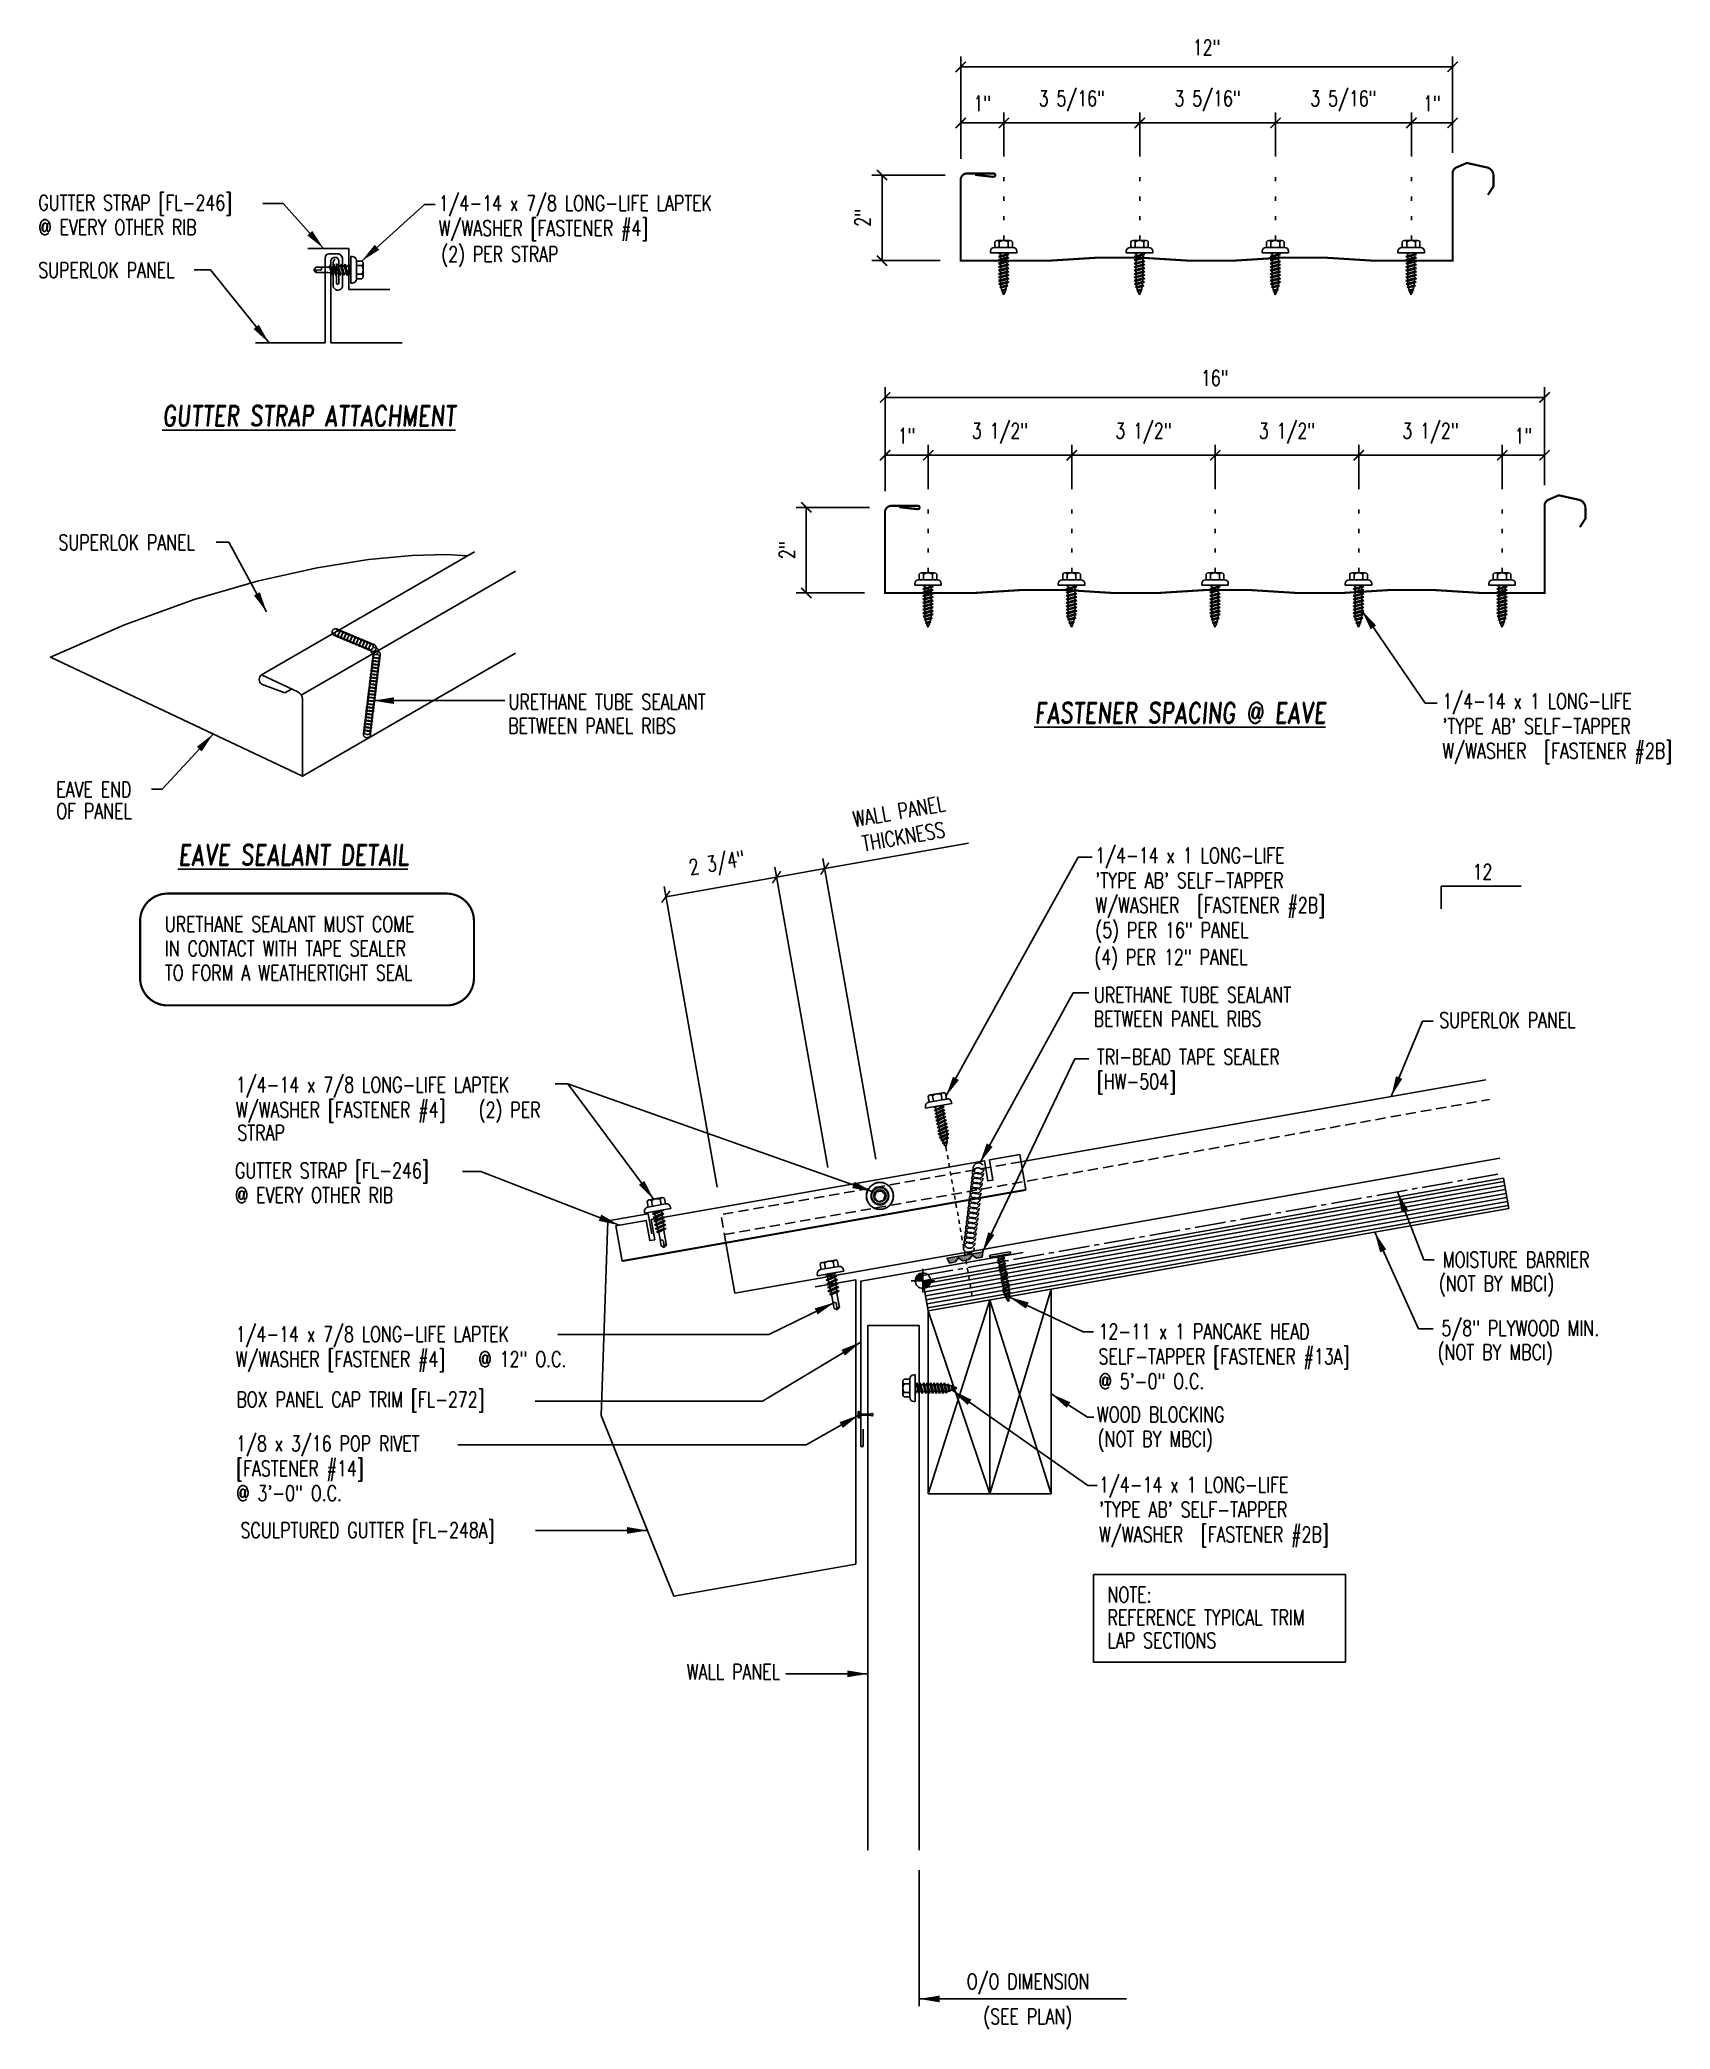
# Model space of a CAD drawing. Header units: inches. Extents: x 2.5 to 42.3, y 5.8 to 54.3.
import ezdxf
from ezdxf.enums import TextEntityAlignment as Align

# ---------------------------------------------------------------- set-up
doc = ezdxf.new("R2010")
doc.units = ezdxf.units.IN
doc.header["$MEASUREMENT"] = 0
for name, pattern in [('CENTER2', [1.125, 0.75, -0.125, 0.125, -0.125]), ('DASH3', [0.125, 0.0625, -0.0625]), ('DOT2', [0.125, 0, -0.125]), ('HIDDEN2', [0.1875, 0.125, -0.0625])]:
    doc.linetypes.add(name, pattern=pattern)
for name, color, linetype in [('BARRIER', 253, 'CENTER2'), ('DIM', 2, 'Continuous'), ('FASTENER', 9, 'Continuous'), ('LABEL', 6, 'Continuous'), ('MARK', 1, 'Continuous'), ('PANEL', 11, 'Continuous'), ('SEALANT', 253, 'CENTER2'), ('SECTION', 11, 'Continuous'), ('STLB', 5, 'Continuous'), ('TAPE', 8, 'Continuous'), ('TEXT', 2, 'Continuous'), ('TRIM', 6, 'Continuous'), ('WOOD', 3, 'Continuous')]:
    doc.layers.add(name, color=color, linetype=linetype)
doc.styles.add('ROMAND', font='romand', dxfattribs={"height": 0.075})
doc.styles.add('TEXT', font='SIMPLEX', dxfattribs={"width": 0.75, "height": 6})
doc.styles.add('TEXT1', font='ROMANS.shx', dxfattribs={"width": 0.75, "height": 0.375})
doc.dimstyles.new('DETAIL', dxfattribs={"dimscale": 4, "dimtxt": 0.375, "dimasz": 0.0625, "dimexe": 0.0625, "dimexo": 0.125, "dimgap": 0.0625, "dimtad": 1, "dimdec": 4, "dimzin": 3, "dimdsep": 46, "dimlunit": 4, "dimtxsty": 'TEXT1', "dimblk": 'ARCHTICK', "dimcen": 0.0625, "dimclrd": 7, "dimclre": 7, "dimclrt": 2, "dimadec": 0, "dimazin": 0, "dimtfac": 0.59375, "dimtdec": 4, "dimtmove": 0, "dimatfit": 3, "dimfxl": 0, "dimfrac": 2, "dimtolj": 1, "dimtzin": 3, "dimarcsym": 0})
doc.dimstyles.new('DETAIL$7', dxfattribs={"dimscale": 4, "dimtxt": 6, "dimasz": 0.125, "dimexe": 0.0625, "dimexo": 0.125, "dimgap": 0.0625, "dimtad": 1, "dimdec": 5, "dimzin": 3, "dimdsep": 46, "dimlunit": 4, "dimtxsty": 'TEXT', "dimblk": 'ARCHTICK', "dimcen": 0.0625, "dimclrd": 7, "dimclre": 7, "dimclrt": 2, "dimadec": 0, "dimazin": 0, "dimtfac": 0.666667, "dimtdec": 5, "dimtmove": 0, "dimatfit": 3, "dimfxl": 0, "dimfrac": 2, "dimtolj": 1, "dimtzin": 3, "dimarcsym": 0})

msp = doc.modelspace()

# ---------------------------------------------------------------- texts
at = {"color": 2, "insert": (31.00262, 54.09617), "char_height": 0.375, "attachment_point": 5, "style": 'TEXT1'}
msp.add_mtext('\\A1;12"', dxfattribs=at)
at = {"layer": 'DIM', "color": 2, "insert": (31.20085, 46.03705), "char_height": 0.375, "attachment_point": 5, "style": 'TEXT1'}
msp.add_mtext('\\A1;16"', dxfattribs=at)
at = {"layer": 'TEXT', "style": 'TEXT1', "width": 0.75}
for s, p in [('(2) PER STRAP', (12.33612, 48.86941)), ('SUPERLOK PANEL', (2.5059, 48.48093)), ('SUPERLOK PANEL', (2.99938, 41.84171)), ('URETHANE TUBE SEALANT', (13.97565, 37.95306)), ('BETWEEN PANEL RIBS', (13.96947, 37.37132)), ('EAVE END ', (2.94617, 35.81531)), ('OF PANEL', (2.94617, 35.29121)), ('(4) PER 12" PANEL', (28.26341, 31.73176)), ('URETHANE TUBE SEALANT', (28.25401, 30.80703)), ('BETWEEN PANEL RIBS', (28.24784, 30.22529)), ('SUPERLOK PANEL', (36.67724, 30.1956)), ('STRAP', (7.36296, 27.44797)), ('MOISTURE BARRIER', (36.76149, 24.35336)), ('(NOT BY MBCI)', (36.66923, 23.76954)), ('5/8" PLYWOOD MIN.', (36.73004, 22.68307)), ('(NOT BY MBCI)', (36.63778, 22.09925)), ('BOX PANEL CAP TRIM [FL-272]', (7.33941, 20.94604)), ('WOOD BLOCKING', (28.32604, 20.57801)), ('(NOT BY MBCI)', (28.34612, 19.9809)), ('SCULPTURED GUTTER [FL-248A]', (7.43948, 17.75538)), ('O/O DIMENSION', (25.15241, 6.75624)), ('(SEE PLAN)', (25.55532, 5.90259))]:
    msp.add_text(s, height=0.375, dxfattribs=at).set_placement(p)
msp.add_text('WALL PANEL', height=0.375, dxfattribs=at).set_placement((20.59886, 14.30078), align=Align.RIGHT)

# ---------------------------------------------------------------- blocks, each defined once
blk = doc.blocks.new('MB_GSTRP')
at = {"layer": 'STLB'}
blk.add_lwpolyline([(0, -0.875), (0, 0), (0.75, 0), (0.75, -0.5), (0.875, -0.5), (0.875, 0), (9.125, 0), (9.125, -0.5), (9.25, -0.5), (9.25, 0), (10, 0), (10, -0.875)], dxfattribs=at)
at = {"layer": 'STLB', "const_width": 0.0478}
blk.add_lwpolyline([(10, -0.875), (0, -0.875)], dxfattribs=at)
blk = doc.blocks.new('MB_DW4')
at = {"layer": 'FASTENER'}
for p, q in [((-0.326, 0.071), (-0.326, 0.037)), ((-0.326, 0.037), (0.322, 0.037)), ((-0.226, 0.171), (0.214, 0.171)), ((-0.217, 0.305), (-0.217, 0.171)), ((-0.163, 0.337), (0.159, 0.337)), ((-0.141, -0.014), (0.037, 0.037)), ((-0.108, 0.305), (-0.108, 0.171)), ((-0.105, -0.034), (0.137, 0.035)), ((-0.088, 0.037), (-0.088, 0.001)), ((-0.088, 0.037), (0.085, 0.037)), ((0.085, 0.037), (0.134, 0.037)), ((0.085, 0.02), (0.085, -0.041)), ((0.105, 0.305), (0.105, 0.171)), ((0.137, 0.035), (0.134, 0.037)), ((0.214, 0.305), (0.214, 0.171)), ((0.322, 0.071), (0.322, 0.037)), ((-0.105, -0.034), (-0.141, -0.014)), ((-0.141, -0.105), (0.102, -0.036)), ((-0.105, -0.125), (-0.141, -0.105)), ((-0.141, -0.196), (0.102, -0.127)), ((-0.105, -0.216), (-0.141, -0.196)), ((-0.141, -0.287), (0.102, -0.217)), ((-0.105, -0.307), (-0.141, -0.287)), ((-0.141, -0.378), (0.102, -0.308)), ((-0.105, -0.398), (-0.141, -0.378)), ((-0.122, -0.463), (0.089, -0.403)), ((-0.086, -0.483), (-0.122, -0.463)), ((-0.105, -0.125), (0.137, -0.056)), ((-0.105, -0.216), (0.137, -0.147)), ((-0.105, -0.307), (0.137, -0.238)), ((-0.105, -0.398), (0.137, -0.328)), ((-0.088, -0.029), (-0.088, -0.09)), ((-0.088, -0.12), (-0.088, -0.181)), ((-0.084, -0.27), (-0.088, -0.211)), ((-0.086, -0.483), (0.124, -0.423)), ((-0.078, -0.36), (-0.082, -0.3)), ((-0.071, -0.449), (-0.075, -0.389)), ((-0.066, -0.516), (-0.069, -0.478)), ((0.063, -0.515), (0.068, -0.439)), ((0.071, -0.408), (0.075, -0.346)), ((0.077, -0.315), (0.082, -0.253)), ((0.084, -0.223), (0.085, -0.211)), ((0.085, -0.071), (0.085, -0.131)), ((0.085, -0.162), (0.085, -0.211)), ((0.124, -0.423), (0.089, -0.403)), ((0.137, -0.056), (0.102, -0.036)), ((0.137, -0.147), (0.102, -0.127)), ((0.137, -0.238), (0.102, -0.217)), ((0.137, -0.328), (0.102, -0.308)), ((-0.066, -0.516), (-0.066, -0.82)), ((-0.002, -0.866), (-0.066, -0.82)), ((-0.003, -0.854), (0.009, -0.714)), ((-0.002, -0.866), (0.063, -0.82)), ((0.063, -0.516), (0.063, -0.82))]:
    blk.add_line(p, q, dxfattribs=at)
for centre, radius, start, end in [((-0.226, 0.071), 0.1, 90, 180), ((-0.163, 0.274), 0.0628, 29.8754, 150.1246), ((-0.002, 0.141), 0.196, 56.9974, 123.0026), ((0.159, 0.274), 0.0628, 29.8754, 150.1246), ((0.222, 0.071), 0.1, 0, 90), ((-0.036, -0.723), 0.0461, 11.1445, 130.906), ((0.039, -0.855), 0.0422, 55.4585, 194.8454), ((0.073, -0.516), 0.01, 175.9484, 180)]:
    blk.add_arc(centre, radius, start, end, dxfattribs=at)
blk = doc.blocks.new('_ArchTick')
at = {"color": 0, "linetype": 'ByBlock', "const_width": 0.15}
blk.add_lwpolyline([(-0.5, -0.5), (0.5, 0.5)], dxfattribs=at)
blk = doc.blocks.new('*D17')
at = {"layer": 'DEFPOINTS', "color": 0}
for p in [(20.512, 33.866), (21.847, 26.294), (19.147, 25.818)]:
    blk.add_point(p, dxfattribs=at)
at = {"layer": 'DIM', "color": 7, "lineweight": -2}
for p, q in [((21.76, 26.787), (20.468, 34.113)), ((19.061, 26.311), (17.769, 33.637)), ((17.812, 33.39), (20.512, 33.866))]:
    blk.add_line(p, q, dxfattribs=at)
at = {"layer": 'DIM', "color": 7, "lineweight": -2, "xscale": 0.25, "yscale": 0.25, "zscale": 0.25}
for p, rotation in [((20.512, 33.866), 9.999999999999277), ((17.812, 33.39), 189.9999999999993)]:
    blk.add_blockref('_ArchTick', p, dxfattribs=dict(at, rotation=rotation))
at = {"layer": 'DIM', "color": 2, "insert": (19.069, 34.156), "char_height": 0.375, "attachment_point": 5, "rotation": 10, "style": 'TEXT1'}
blk.add_mtext('\\A1;2 3/4"', dxfattribs=at)
blk = doc.blocks.new('*X2')
at = {"color": 0}
for p, q in [((-0.434, 0.135), (-0.434, 0.135)), ((-0.434, 0.123), (-0.434, 0.123)), ((-0.422, 0.141), (-0.422, 0.141)), ((-0.422, 0.129), (-0.422, 0.129)), ((-0.422, 0.117), (-0.422, 0.117)), ((-0.422, 0.105), (-0.422, 0.105)), ((-0.422, 0.094), (-0.422, 0.094)), ((-0.422, 0.082), (-0.422, 0.082)), ((-0.41, 0.135), (-0.41, 0.135)), ((-0.41, 0.123), (-0.41, 0.123)), ((-0.41, 0.111), (-0.41, 0.111)), ((-0.41, 0.1), (-0.41, 0.1)), ((-0.41, 0.088), (-0.41, 0.088)), ((-0.41, 0.076), (-0.41, 0.076)), ((-0.41, 0.064), (-0.41, 0.064)), ((-0.41, 0.053), (-0.41, 0.053)), ((-0.41, 0.041), (-0.41, 0.041)), ((-0.398, 0.141), (-0.398, 0.141)), ((-0.398, 0.129), (-0.398, 0.129)), ((-0.398, 0.117), (-0.398, 0.117)), ((-0.398, 0.105), (-0.398, 0.105)), ((-0.398, 0.094), (-0.398, 0.094)), ((-0.398, 0.082), (-0.398, 0.082)), ((-0.398, 0.07), (-0.398, 0.07)), ((-0.398, 0.059), (-0.398, 0.059)), ((-0.398, 0.047), (-0.398, 0.047)), ((-0.398, 0.035), (-0.398, 0.035)), ((-0.398, 0.023), (-0.398, 0.023)), ((-0.387, 0.135), (-0.387, 0.135)), ((-0.387, 0.123), (-0.387, 0.123)), ((-0.387, 0.111), (-0.387, 0.111)), ((-0.387, 0.1), (-0.387, 0.1)), ((-0.387, 0.088), (-0.387, 0.088)), ((-0.387, 0.076), (-0.387, 0.076)), ((-0.387, 0.064), (-0.387, 0.064)), ((-0.387, 0.053), (-0.387, 0.053)), ((-0.387, 0.041), (-0.387, 0.041)), ((-0.387, 0.029), (-0.387, 0.029)), ((-0.375, 0.141), (-0.375, 0.141)), ((-0.375, 0.129), (-0.375, 0.129)), ((-0.375, 0.117), (-0.375, 0.117)), ((-0.375, 0.105), (-0.375, 0.105)), ((-0.375, 0.094), (-0.375, 0.094)), ((-0.375, 0.082), (-0.375, 0.082)), ((-0.375, 0.07), (-0.375, 0.07)), ((-0.375, 0.059), (-0.375, 0.059)), ((-0.375, 0.047), (-0.375, 0.047)), ((-0.375, 0.035), (-0.375, 0.035)), ((-0.375, 0.023), (-0.375, 0.023)), ((-0.363, 0.135), (-0.363, 0.135)), ((-0.363, 0.123), (-0.363, 0.123)), ((-0.363, 0.111), (-0.363, 0.111)), ((-0.363, 0.1), (-0.363, 0.1)), ((-0.363, 0.088), (-0.363, 0.088)), ((-0.363, 0.076), (-0.363, 0.076)), ((-0.363, 0.064), (-0.363, 0.064)), ((-0.363, 0.053), (-0.363, 0.053)), ((-0.363, 0.041), (-0.363, 0.041)), ((-0.363, 0.029), (-0.363, 0.029)), ((-0.352, 0.141), (-0.352, 0.141)), ((-0.352, 0.129), (-0.352, 0.129)), ((-0.352, 0.117), (-0.352, 0.117)), ((-0.352, 0.105), (-0.352, 0.105)), ((-0.352, 0.094), (-0.352, 0.094)), ((-0.352, 0.082), (-0.352, 0.082)), ((-0.352, 0.07), (-0.352, 0.07)), ((-0.352, 0.059), (-0.352, 0.059)), ((-0.352, 0.047), (-0.352, 0.047)), ((-0.352, 0.035), (-0.352, 0.035)), ((-0.352, 0.023), (-0.352, 0.023)), ((-0.34, 0.135), (-0.34, 0.135)), ((-0.34, 0.123), (-0.34, 0.123)), ((-0.34, 0.111), (-0.34, 0.111)), ((-0.34, 0.1), (-0.34, 0.1)), ((-0.34, 0.088), (-0.34, 0.088)), ((-0.34, 0.076), (-0.34, 0.076)), ((-0.34, 0.064), (-0.34, 0.064)), ((-0.34, 0.053), (-0.34, 0.053)), ((-0.34, 0.041), (-0.34, 0.041)), ((-0.34, 0.029), (-0.34, 0.029)), ((-0.328, 0.141), (-0.328, 0.141)), ((-0.328, 0.129), (-0.328, 0.129)), ((-0.328, 0.117), (-0.328, 0.117)), ((-0.328, 0.105), (-0.328, 0.105)), ((-0.328, 0.094), (-0.328, 0.094)), ((-0.328, 0.082), (-0.328, 0.082)), ((-0.328, 0.07), (-0.328, 0.07)), ((-0.328, 0.059), (-0.328, 0.059)), ((-0.328, 0.047), (-0.328, 0.047)), ((-0.328, 0.035), (-0.328, 0.035)), ((-0.328, 0.023), (-0.328, 0.023)), ((-0.316, 0.135), (-0.316, 0.135)), ((-0.316, 0.123), (-0.316, 0.123)), ((-0.316, 0.111), (-0.316, 0.111)), ((-0.316, 0.1), (-0.316, 0.1)), ((-0.316, 0.088), (-0.316, 0.088)), ((-0.316, 0.076), (-0.316, 0.076)), ((-0.316, 0.064), (-0.316, 0.064)), ((-0.316, 0.053), (-0.316, 0.053)), ((-0.316, 0.041), (-0.316, 0.041)), ((-0.316, 0.029), (-0.316, 0.029)), ((-0.305, 0.141), (-0.305, 0.141)), ((-0.305, 0.129), (-0.305, 0.129)), ((-0.305, 0.117), (-0.305, 0.117)), ((-0.305, 0.105), (-0.305, 0.105)), ((-0.305, 0.094), (-0.305, 0.094)), ((-0.305, 0.082), (-0.305, 0.082)), ((-0.305, 0.07), (-0.305, 0.07)), ((-0.305, 0.059), (-0.305, 0.059)), ((-0.305, 0.047), (-0.305, 0.047)), ((-0.305, 0.035), (-0.305, 0.035)), ((-0.305, 0.023), (-0.305, 0.023)), ((-0.293, 0.135), (-0.293, 0.135)), ((-0.293, 0.123), (-0.293, 0.123)), ((-0.293, 0.111), (-0.293, 0.111)), ((-0.293, 0.1), (-0.293, 0.1)), ((-0.293, 0.088), (-0.293, 0.088)), ((-0.293, 0.076), (-0.293, 0.076)), ((-0.293, 0.064), (-0.293, 0.064)), ((-0.293, 0.053), (-0.293, 0.053)), ((-0.293, 0.041), (-0.293, 0.041)), ((-0.293, 0.029), (-0.293, 0.029)), ((-0.281, 0.141), (-0.281, 0.141)), ((-0.281, 0.129), (-0.281, 0.129)), ((-0.281, 0.117), (-0.281, 0.117)), ((-0.281, 0.105), (-0.281, 0.105)), ((-0.281, 0.094), (-0.281, 0.094)), ((-0.281, 0.082), (-0.281, 0.082)), ((-0.281, 0.07), (-0.281, 0.07)), ((-0.281, 0.059), (-0.281, 0.059)), ((-0.281, 0.047), (-0.281, 0.047)), ((-0.281, 0.035), (-0.281, 0.035)), ((-0.281, 0.023), (-0.281, 0.023)), ((-0.27, 0.135), (-0.27, 0.135)), ((-0.27, 0.123), (-0.27, 0.123)), ((-0.27, 0.111), (-0.27, 0.111)), ((-0.27, 0.1), (-0.27, 0.1)), ((-0.27, 0.088), (-0.27, 0.088)), ((-0.27, 0.076), (-0.27, 0.076)), ((-0.27, 0.064), (-0.27, 0.064)), ((-0.27, 0.053), (-0.27, 0.053)), ((-0.27, 0.041), (-0.27, 0.041)), ((-0.27, 0.029), (-0.27, 0.029)), ((-0.258, 0.141), (-0.258, 0.141)), ((-0.258, 0.129), (-0.258, 0.129)), ((-0.258, 0.117), (-0.258, 0.117)), ((-0.258, 0.105), (-0.258, 0.105)), ((-0.258, 0.094), (-0.258, 0.094)), ((-0.258, 0.082), (-0.258, 0.082)), ((-0.258, 0.07), (-0.258, 0.07)), ((-0.258, 0.059), (-0.258, 0.059)), ((-0.258, 0.047), (-0.258, 0.047)), ((-0.258, 0.035), (-0.258, 0.035)), ((-0.258, 0.023), (-0.258, 0.023)), ((-0.246, 0.135), (-0.246, 0.135)), ((-0.246, 0.123), (-0.246, 0.123)), ((-0.246, 0.111), (-0.246, 0.111)), ((-0.246, 0.1), (-0.246, 0.1)), ((-0.246, 0.088), (-0.246, 0.088)), ((-0.246, 0.076), (-0.246, 0.076)), ((-0.246, 0.064), (-0.246, 0.064)), ((-0.246, 0.053), (-0.246, 0.053)), ((-0.246, 0.041), (-0.246, 0.041)), ((-0.234, 0.141), (-0.234, 0.141)), ((-0.234, 0.129), (-0.234, 0.129)), ((-0.234, 0.117), (-0.234, 0.117)), ((-0.234, 0.105), (-0.234, 0.105)), ((-0.234, 0.094), (-0.234, 0.094)), ((-0.234, 0.082), (-0.234, 0.082)), ((-0.234, 0.07), (-0.234, 0.07)), ((-0.234, 0.059), (-0.234, 0.059)), ((-0.234, 0.047), (-0.234, 0.047)), ((-0.223, 0.135), (-0.223, 0.135)), ((-0.223, 0.123), (-0.223, 0.123)), ((-0.223, 0.111), (-0.223, 0.111)), ((-0.223, 0.1), (-0.223, 0.1)), ((-0.223, 0.088), (-0.223, 0.088)), ((-0.223, 0.076), (-0.223, 0.076)), ((-0.223, 0.064), (-0.223, 0.064)), ((-0.211, 0.141), (-0.211, 0.141)), ((-0.211, 0.129), (-0.211, 0.129)), ((-0.211, 0.117), (-0.211, 0.117)), ((-0.211, 0.105), (-0.211, 0.105)), ((-0.211, 0.094), (-0.211, 0.094)), ((-0.211, 0.082), (-0.211, 0.082)), ((-0.211, 0.07), (-0.211, 0.07)), ((-0.199, 0.135), (-0.199, 0.135)), ((-0.199, 0.123), (-0.199, 0.123)), ((-0.199, 0.111), (-0.199, 0.111)), ((-0.199, 0.1), (-0.199, 0.1)), ((-0.199, 0.088), (-0.199, 0.088)), ((-0.188, 0.141), (-0.188, 0.141)), ((-0.188, 0.129), (-0.188, 0.129)), ((-0.188, 0.117), (-0.188, 0.117)), ((-0.188, 0.105), (-0.188, 0.105)), ((-0.188, 0.094), (-0.188, 0.094)), ((-0.176, 0.135), (-0.176, 0.135)), ((-0.176, 0.123), (-0.176, 0.123)), ((-0.176, 0.111), (-0.176, 0.111)), ((-0.164, 0.141), (-0.164, 0.141)), ((-0.164, 0.129), (-0.164, 0.129)), ((-0.164, 0.117), (-0.164, 0.117)), ((-0.164, 0.105), (-0.164, 0.105)), ((-0.152, 0.135), (-0.152, 0.135)), ((-0.152, 0.123), (-0.152, 0.123)), ((-0.152, 0.111), (-0.152, 0.111)), ((-0.152, 0.1), (-0.152, 0.1)), ((-0.141, 0.141), (-0.141, 0.141)), ((-0.141, 0.129), (-0.141, 0.129)), ((-0.141, 0.117), (-0.141, 0.117)), ((-0.141, 0.105), (-0.141, 0.105)), ((-0.141, 0.094), (-0.141, 0.094)), ((-0.141, 0.082), (-0.141, 0.082)), ((-0.129, 0.135), (-0.129, 0.135)), ((-0.129, 0.123), (-0.129, 0.123)), ((-0.129, 0.111), (-0.129, 0.111)), ((-0.129, 0.1), (-0.129, 0.1)), ((-0.129, 0.088), (-0.129, 0.088)), ((-0.129, 0.076), (-0.129, 0.076)), ((-0.117, 0.141), (-0.117, 0.141)), ((-0.117, 0.129), (-0.117, 0.129)), ((-0.117, 0.117), (-0.117, 0.117)), ((-0.117, 0.105), (-0.117, 0.105)), ((-0.117, 0.094), (-0.117, 0.094)), ((-0.117, 0.082), (-0.117, 0.082)), ((-0.117, 0.07), (-0.117, 0.07)), ((-0.117, 0.059), (-0.117, 0.059)), ((-0.105, 0.135), (-0.105, 0.135)), ((-0.105, 0.123), (-0.105, 0.123)), ((-0.105, 0.111), (-0.105, 0.111)), ((-0.105, 0.1), (-0.105, 0.1)), ((-0.105, 0.088), (-0.105, 0.088)), ((-0.105, 0.076), (-0.105, 0.076)), ((-0.105, 0.064), (-0.105, 0.064)), ((-0.105, 0.053), (-0.105, 0.053)), ((-0.094, 0.141), (-0.094, 0.141)), ((-0.094, 0.129), (-0.094, 0.129)), ((-0.094, 0.117), (-0.094, 0.117)), ((-0.094, 0.105), (-0.094, 0.105)), ((-0.094, 0.094), (-0.094, 0.094)), ((-0.094, 0.082), (-0.094, 0.082)), ((-0.094, 0.07), (-0.094, 0.07)), ((-0.094, 0.059), (-0.094, 0.059)), ((-0.094, 0.047), (-0.094, 0.047)), ((-0.094, 0.035), (-0.094, 0.035)), ((-0.082, 0.135), (-0.082, 0.135)), ((-0.082, 0.123), (-0.082, 0.123)), ((-0.082, 0.111), (-0.082, 0.111)), ((-0.082, 0.1), (-0.082, 0.1)), ((-0.082, 0.088), (-0.082, 0.088)), ((-0.082, 0.076), (-0.082, 0.076)), ((-0.082, 0.064), (-0.082, 0.064)), ((-0.082, 0.053), (-0.082, 0.053)), ((-0.082, 0.041), (-0.082, 0.041)), ((-0.082, 0.029), (-0.082, 0.029)), ((-0.07, 0.141), (-0.07, 0.141)), ((-0.07, 0.129), (-0.07, 0.129)), ((-0.07, 0.117), (-0.07, 0.117)), ((-0.07, 0.105), (-0.07, 0.105)), ((-0.07, 0.094), (-0.07, 0.094)), ((-0.07, 0.082), (-0.07, 0.082)), ((-0.07, 0.07), (-0.07, 0.07)), ((-0.07, 0.059), (-0.07, 0.059)), ((-0.07, 0.047), (-0.07, 0.047)), ((-0.07, 0.035), (-0.07, 0.035)), ((-0.07, 0.023), (-0.07, 0.023)), ((-0.059, 0.135), (-0.059, 0.135)), ((-0.059, 0.123), (-0.059, 0.123)), ((-0.059, 0.111), (-0.059, 0.111)), ((-0.059, 0.1), (-0.059, 0.1)), ((-0.059, 0.088), (-0.059, 0.088)), ((-0.059, 0.076), (-0.059, 0.076)), ((-0.059, 0.064), (-0.059, 0.064)), ((-0.059, 0.053), (-0.059, 0.053)), ((-0.059, 0.041), (-0.059, 0.041)), ((-0.059, 0.029), (-0.059, 0.029)), ((-0.047, 0.141), (-0.047, 0.141)), ((-0.047, 0.129), (-0.047, 0.129)), ((-0.047, 0.117), (-0.047, 0.117)), ((-0.047, 0.105), (-0.047, 0.105)), ((-0.047, 0.094), (-0.047, 0.094)), ((-0.047, 0.082), (-0.047, 0.082)), ((-0.047, 0.07), (-0.047, 0.07)), ((-0.047, 0.059), (-0.047, 0.059)), ((-0.047, 0.047), (-0.047, 0.047)), ((-0.047, 0.035), (-0.047, 0.035)), ((-0.047, 0.023), (-0.047, 0.023)), ((-0.035, 0.135), (-0.035, 0.135)), ((-0.035, 0.123), (-0.035, 0.123)), ((-0.035, 0.111), (-0.035, 0.111)), ((-0.035, 0.1), (-0.035, 0.1)), ((-0.035, 0.088), (-0.035, 0.088)), ((-0.035, 0.076), (-0.035, 0.076)), ((-0.035, 0.064), (-0.035, 0.064)), ((-0.035, 0.053), (-0.035, 0.053)), ((-0.035, 0.041), (-0.035, 0.041)), ((-0.035, 0.029), (-0.035, 0.029)), ((-0.023, 0.141), (-0.023, 0.141)), ((-0.023, 0.129), (-0.023, 0.129)), ((-0.023, 0.117), (-0.023, 0.117)), ((-0.023, 0.105), (-0.023, 0.105)), ((-0.023, 0.094), (-0.023, 0.094)), ((-0.023, 0.082), (-0.023, 0.082)), ((-0.023, 0.07), (-0.023, 0.07)), ((-0.023, 0.059), (-0.023, 0.059)), ((-0.023, 0.047), (-0.023, 0.047)), ((-0.023, 0.035), (-0.023, 0.035)), ((-0.023, 0.023), (-0.023, 0.023)), ((-0.012, 0.135), (-0.012, 0.135)), ((-0.012, 0.123), (-0.012, 0.123)), ((-0.012, 0.111), (-0.012, 0.111)), ((-0.012, 0.1), (-0.012, 0.1)), ((-0.012, 0.088), (-0.012, 0.088)), ((-0.012, 0.076), (-0.012, 0.076)), ((-0.012, 0.064), (-0.012, 0.064)), ((-0.012, 0.053), (-0.012, 0.053)), ((-0.012, 0.041), (-0.012, 0.041)), ((-0.012, 0.029), (-0.012, 0.029)), ((0, 0.141), (0, 0.141)), ((0, 0.129), (0, 0.129)), ((0, 0.117), (0, 0.117)), ((0, 0.105), (0, 0.105)), ((0, 0.094), (0, 0.094)), ((0, 0.082), (0, 0.082)), ((0, 0.07), (0, 0.07)), ((0, 0.059), (0, 0.059)), ((0, 0.047), (0, 0.047)), ((0, 0.035), (0, 0.035)), ((0, 0.023), (0, 0.023)), ((0.012, 0.135), (0.012, 0.135)), ((0.012, 0.123), (0.012, 0.123)), ((0.012, 0.111), (0.012, 0.111)), ((0.012, 0.1), (0.012, 0.1)), ((0.012, 0.088), (0.012, 0.088)), ((0.012, 0.076), (0.012, 0.076)), ((0.012, 0.064), (0.012, 0.064)), ((0.012, 0.053), (0.012, 0.053)), ((0.012, 0.041), (0.012, 0.041)), ((0.012, 0.029), (0.012, 0.029)), ((0.023, 0.141), (0.023, 0.141)), ((0.023, 0.129), (0.023, 0.129)), ((0.023, 0.117), (0.023, 0.117)), ((0.023, 0.105), (0.023, 0.105)), ((0.023, 0.094), (0.023, 0.094)), ((0.023, 0.082), (0.023, 0.082)), ((0.023, 0.07), (0.023, 0.07)), ((0.023, 0.059), (0.023, 0.059)), ((0.023, 0.047), (0.023, 0.047)), ((0.023, 0.035), (0.023, 0.035)), ((0.023, 0.023), (0.023, 0.023)), ((0.035, 0.135), (0.035, 0.135)), ((0.035, 0.123), (0.035, 0.123)), ((0.035, 0.111), (0.035, 0.111)), ((0.035, 0.1), (0.035, 0.1)), ((0.035, 0.088), (0.035, 0.088)), ((0.035, 0.076), (0.035, 0.076)), ((0.035, 0.064), (0.035, 0.064)), ((0.035, 0.053), (0.035, 0.053)), ((0.035, 0.041), (0.035, 0.041)), ((0.035, 0.029), (0.035, 0.029)), ((0.047, 0.141), (0.047, 0.141)), ((0.047, 0.129), (0.047, 0.129)), ((0.047, 0.117), (0.047, 0.117)), ((0.047, 0.105), (0.047, 0.105)), ((0.047, 0.094), (0.047, 0.094)), ((0.047, 0.082), (0.047, 0.082)), ((0.047, 0.07), (0.047, 0.07)), ((0.047, 0.059), (0.047, 0.059)), ((0.047, 0.047), (0.047, 0.047)), ((0.047, 0.035), (0.047, 0.035)), ((0.047, 0.023), (0.047, 0.023)), ((0.059, 0.135), (0.059, 0.135)), ((0.059, 0.123), (0.059, 0.123)), ((0.059, 0.111), (0.059, 0.111)), ((0.059, 0.1), (0.059, 0.1)), ((0.059, 0.088), (0.059, 0.088)), ((0.059, 0.076), (0.059, 0.076)), ((0.059, 0.064), (0.059, 0.064)), ((0.059, 0.053), (0.059, 0.053)), ((0.059, 0.041), (0.059, 0.041)), ((0.059, 0.029), (0.059, 0.029)), ((0.07, 0.141), (0.07, 0.141)), ((0.07, 0.129), (0.07, 0.129)), ((0.07, 0.117), (0.07, 0.117)), ((0.07, 0.105), (0.07, 0.105)), ((0.07, 0.094), (0.07, 0.094)), ((0.07, 0.082), (0.07, 0.082)), ((0.07, 0.07), (0.07, 0.07)), ((0.07, 0.059), (0.07, 0.059)), ((0.07, 0.047), (0.07, 0.047)), ((0.07, 0.035), (0.07, 0.035)), ((0.07, 0.023), (0.07, 0.023)), ((0.082, 0.135), (0.082, 0.135)), ((0.082, 0.123), (0.082, 0.123)), ((0.082, 0.111), (0.082, 0.111)), ((0.082, 0.1), (0.082, 0.1)), ((0.082, 0.088), (0.082, 0.088)), ((0.082, 0.076), (0.082, 0.076)), ((0.082, 0.064), (0.082, 0.064)), ((0.082, 0.053), (0.082, 0.053)), ((0.082, 0.041), (0.082, 0.041)), ((0.082, 0.029), (0.082, 0.029)), ((0.094, 0.141), (0.094, 0.141)), ((0.094, 0.129), (0.094, 0.129)), ((0.094, 0.117), (0.094, 0.117)), ((0.094, 0.105), (0.094, 0.105)), ((0.094, 0.094), (0.094, 0.094)), ((0.094, 0.082), (0.094, 0.082)), ((0.094, 0.07), (0.094, 0.07)), ((0.094, 0.059), (0.094, 0.059)), ((0.094, 0.047), (0.094, 0.047)), ((0.094, 0.035), (0.094, 0.035)), ((0.105, 0.135), (0.105, 0.135)), ((0.105, 0.123), (0.105, 0.123)), ((0.105, 0.111), (0.105, 0.111)), ((0.105, 0.1), (0.105, 0.1)), ((0.105, 0.088), (0.105, 0.088)), ((0.105, 0.076), (0.105, 0.076)), ((0.105, 0.064), (0.105, 0.064)), ((0.105, 0.053), (0.105, 0.053)), ((0.117, 0.141), (0.117, 0.141)), ((0.117, 0.129), (0.117, 0.129)), ((0.117, 0.117), (0.117, 0.117)), ((0.117, 0.105), (0.117, 0.105)), ((0.117, 0.094), (0.117, 0.094)), ((0.117, 0.082), (0.117, 0.082)), ((0.117, 0.07), (0.117, 0.07)), ((0.117, 0.059), (0.117, 0.059)), ((0.129, 0.135), (0.129, 0.135)), ((0.129, 0.123), (0.129, 0.123)), ((0.129, 0.111), (0.129, 0.111)), ((0.129, 0.1), (0.129, 0.1)), ((0.129, 0.088), (0.129, 0.088)), ((0.129, 0.076), (0.129, 0.076)), ((0.141, 0.141), (0.141, 0.141)), ((0.141, 0.129), (0.141, 0.129)), ((0.141, 0.117), (0.141, 0.117)), ((0.141, 0.105), (0.141, 0.105)), ((0.141, 0.094), (0.141, 0.094)), ((0.141, 0.082), (0.141, 0.082)), ((0.152, 0.135), (0.152, 0.135)), ((0.152, 0.123), (0.152, 0.123)), ((0.152, 0.111), (0.152, 0.111)), ((0.152, 0.1), (0.152, 0.1)), ((0.164, 0.141), (0.164, 0.141)), ((0.164, 0.129), (0.164, 0.129)), ((0.164, 0.117), (0.164, 0.117)), ((0.164, 0.105), (0.164, 0.105)), ((0.176, 0.135), (0.176, 0.135)), ((0.176, 0.123), (0.176, 0.123)), ((0.176, 0.111), (0.176, 0.111)), ((0.188, 0.141), (0.188, 0.141)), ((0.188, 0.129), (0.188, 0.129)), ((0.188, 0.117), (0.188, 0.117)), ((0.188, 0.105), (0.188, 0.105)), ((0.188, 0.094), (0.188, 0.094)), ((0.199, 0.135), (0.199, 0.135)), ((0.199, 0.123), (0.199, 0.123)), ((0.199, 0.111), (0.199, 0.111)), ((0.199, 0.1), (0.199, 0.1)), ((0.199, 0.088), (0.199, 0.088)), ((0.211, 0.141), (0.211, 0.141)), ((0.211, 0.129), (0.211, 0.129)), ((0.211, 0.117), (0.211, 0.117)), ((0.211, 0.105), (0.211, 0.105)), ((0.211, 0.094), (0.211, 0.094)), ((0.211, 0.082), (0.211, 0.082)), ((0.211, 0.07), (0.211, 0.07)), ((0.223, 0.135), (0.223, 0.135)), ((0.223, 0.123), (0.223, 0.123)), ((0.223, 0.111), (0.223, 0.111)), ((0.223, 0.1), (0.223, 0.1)), ((0.223, 0.088), (0.223, 0.088)), ((0.223, 0.076), (0.223, 0.076)), ((0.223, 0.064), (0.223, 0.064)), ((0.234, 0.141), (0.234, 0.141)), ((0.234, 0.129), (0.234, 0.129)), ((0.234, 0.117), (0.234, 0.117)), ((0.234, 0.105), (0.234, 0.105)), ((0.234, 0.094), (0.234, 0.094)), ((0.234, 0.082), (0.234, 0.082)), ((0.234, 0.07), (0.234, 0.07)), ((0.234, 0.059), (0.234, 0.059)), ((0.234, 0.047), (0.234, 0.047)), ((0.246, 0.135), (0.246, 0.135)), ((0.246, 0.123), (0.246, 0.123)), ((0.246, 0.111), (0.246, 0.111)), ((0.246, 0.1), (0.246, 0.1)), ((0.246, 0.088), (0.246, 0.088)), ((0.246, 0.076), (0.246, 0.076)), ((0.246, 0.064), (0.246, 0.064)), ((0.246, 0.053), (0.246, 0.053)), ((0.246, 0.041), (0.246, 0.041)), ((0.258, 0.141), (0.258, 0.141)), ((0.258, 0.129), (0.258, 0.129)), ((0.258, 0.117), (0.258, 0.117)), ((0.258, 0.105), (0.258, 0.105)), ((0.258, 0.094), (0.258, 0.094)), ((0.258, 0.082), (0.258, 0.082)), ((0.258, 0.07), (0.258, 0.07)), ((0.258, 0.059), (0.258, 0.059)), ((0.258, 0.047), (0.258, 0.047)), ((0.258, 0.035), (0.258, 0.035)), ((0.258, 0.023), (0.258, 0.023)), ((0.27, 0.135), (0.27, 0.135)), ((0.27, 0.123), (0.27, 0.123)), ((0.27, 0.111), (0.27, 0.111)), ((0.27, 0.1), (0.27, 0.1)), ((0.27, 0.088), (0.27, 0.088)), ((0.27, 0.076), (0.27, 0.076)), ((0.27, 0.064), (0.27, 0.064)), ((0.27, 0.053), (0.27, 0.053)), ((0.27, 0.041), (0.27, 0.041)), ((0.27, 0.029), (0.27, 0.029)), ((0.281, 0.141), (0.281, 0.141)), ((0.281, 0.129), (0.281, 0.129)), ((0.281, 0.117), (0.281, 0.117)), ((0.281, 0.105), (0.281, 0.105)), ((0.281, 0.094), (0.281, 0.094)), ((0.281, 0.082), (0.281, 0.082)), ((0.281, 0.07), (0.281, 0.07)), ((0.281, 0.059), (0.281, 0.059)), ((0.281, 0.047), (0.281, 0.047)), ((0.281, 0.035), (0.281, 0.035)), ((0.281, 0.023), (0.281, 0.023)), ((0.293, 0.135), (0.293, 0.135)), ((0.293, 0.123), (0.293, 0.123)), ((0.293, 0.111), (0.293, 0.111)), ((0.293, 0.1), (0.293, 0.1)), ((0.293, 0.088), (0.293, 0.088)), ((0.293, 0.076), (0.293, 0.076)), ((0.293, 0.064), (0.293, 0.064)), ((0.293, 0.053), (0.293, 0.053)), ((0.293, 0.041), (0.293, 0.041)), ((0.293, 0.029), (0.293, 0.029)), ((0.305, 0.141), (0.305, 0.141)), ((0.305, 0.129), (0.305, 0.129)), ((0.305, 0.117), (0.305, 0.117)), ((0.305, 0.105), (0.305, 0.105)), ((0.305, 0.094), (0.305, 0.094)), ((0.305, 0.082), (0.305, 0.082)), ((0.305, 0.07), (0.305, 0.07)), ((0.305, 0.059), (0.305, 0.059)), ((0.305, 0.047), (0.305, 0.047)), ((0.305, 0.035), (0.305, 0.035)), ((0.305, 0.023), (0.305, 0.023)), ((0.316, 0.135), (0.316, 0.135)), ((0.316, 0.123), (0.316, 0.123)), ((0.316, 0.111), (0.316, 0.111)), ((0.316, 0.1), (0.316, 0.1)), ((0.316, 0.088), (0.316, 0.088)), ((0.316, 0.076), (0.316, 0.076)), ((0.316, 0.064), (0.316, 0.064)), ((0.316, 0.053), (0.316, 0.053)), ((0.316, 0.041), (0.316, 0.041)), ((0.316, 0.029), (0.316, 0.029)), ((0.328, 0.141), (0.328, 0.141)), ((0.328, 0.129), (0.328, 0.129)), ((0.328, 0.117), (0.328, 0.117)), ((0.328, 0.105), (0.328, 0.105)), ((0.328, 0.094), (0.328, 0.094)), ((0.328, 0.082), (0.328, 0.082)), ((0.328, 0.07), (0.328, 0.07)), ((0.328, 0.059), (0.328, 0.059)), ((0.328, 0.047), (0.328, 0.047)), ((0.328, 0.035), (0.328, 0.035)), ((0.328, 0.023), (0.328, 0.023)), ((0.34, 0.135), (0.34, 0.135)), ((0.34, 0.123), (0.34, 0.123)), ((0.34, 0.111), (0.34, 0.111)), ((0.34, 0.1), (0.34, 0.1)), ((0.34, 0.088), (0.34, 0.088)), ((0.34, 0.076), (0.34, 0.076)), ((0.34, 0.064), (0.34, 0.064)), ((0.34, 0.053), (0.34, 0.053)), ((0.34, 0.041), (0.34, 0.041)), ((0.34, 0.029), (0.34, 0.029)), ((0.352, 0.141), (0.352, 0.141)), ((0.352, 0.129), (0.352, 0.129)), ((0.352, 0.117), (0.352, 0.117)), ((0.352, 0.105), (0.352, 0.105)), ((0.352, 0.094), (0.352, 0.094)), ((0.352, 0.082), (0.352, 0.082)), ((0.352, 0.07), (0.352, 0.07)), ((0.352, 0.059), (0.352, 0.059)), ((0.352, 0.047), (0.352, 0.047)), ((0.352, 0.035), (0.352, 0.035)), ((0.352, 0.023), (0.352, 0.023)), ((0.363, 0.135), (0.363, 0.135)), ((0.363, 0.123), (0.363, 0.123)), ((0.363, 0.111), (0.363, 0.111)), ((0.363, 0.1), (0.363, 0.1)), ((0.363, 0.088), (0.363, 0.088)), ((0.363, 0.076), (0.363, 0.076)), ((0.363, 0.064), (0.363, 0.064)), ((0.363, 0.053), (0.363, 0.053)), ((0.363, 0.041), (0.363, 0.041)), ((0.363, 0.029), (0.363, 0.029)), ((0.375, 0.141), (0.375, 0.141)), ((0.375, 0.129), (0.375, 0.129)), ((0.375, 0.117), (0.375, 0.117)), ((0.375, 0.105), (0.375, 0.105)), ((0.375, 0.094), (0.375, 0.094)), ((0.375, 0.082), (0.375, 0.082)), ((0.375, 0.07), (0.375, 0.07)), ((0.375, 0.059), (0.375, 0.059)), ((0.375, 0.047), (0.375, 0.047)), ((0.375, 0.035), (0.375, 0.035)), ((0.375, 0.023), (0.375, 0.023)), ((0.387, 0.135), (0.387, 0.135)), ((0.387, 0.123), (0.387, 0.123)), ((0.387, 0.111), (0.387, 0.111)), ((0.387, 0.1), (0.387, 0.1)), ((0.387, 0.088), (0.387, 0.088)), ((0.387, 0.076), (0.387, 0.076)), ((0.387, 0.064), (0.387, 0.064)), ((0.387, 0.053), (0.387, 0.053)), ((0.387, 0.041), (0.387, 0.041)), ((0.387, 0.029), (0.387, 0.029)), ((0.398, 0.141), (0.398, 0.141)), ((0.398, 0.129), (0.398, 0.129)), ((0.398, 0.117), (0.398, 0.117)), ((0.398, 0.105), (0.398, 0.105)), ((0.398, 0.094), (0.398, 0.094)), ((0.398, 0.082), (0.398, 0.082)), ((0.398, 0.07), (0.398, 0.07)), ((0.398, 0.059), (0.398, 0.059)), ((0.398, 0.047), (0.398, 0.047)), ((0.398, 0.035), (0.398, 0.035)), ((0.398, 0.023), (0.398, 0.023)), ((0.41, 0.135), (0.41, 0.135)), ((0.41, 0.123), (0.41, 0.123)), ((0.41, 0.111), (0.41, 0.111)), ((0.41, 0.1), (0.41, 0.1)), ((0.41, 0.088), (0.41, 0.088)), ((0.41, 0.076), (0.41, 0.076)), ((0.41, 0.064), (0.41, 0.064)), ((0.41, 0.053), (0.41, 0.053)), ((0.41, 0.041), (0.41, 0.041)), ((0.422, 0.141), (0.422, 0.141)), ((0.422, 0.129), (0.422, 0.129)), ((0.422, 0.117), (0.422, 0.117)), ((0.422, 0.105), (0.422, 0.105)), ((0.422, 0.094), (0.422, 0.094)), ((0.422, 0.082), (0.422, 0.082)), ((0.434, 0.135), (0.434, 0.135)), ((0.434, 0.123), (0.434, 0.123))]:
    blk.add_line(p, q, dxfattribs=at)
blk = doc.blocks.new('MB_DBTAP')
at = {"layer": 'TAPE', "color": 9}
blk.add_lwpolyline([(-0.403, 0.018), (-0.442, 0.141), (0.442, 0.141), (0.403, 0.018), (0.26, 0.018), (0.17, 0.109), (0.079, 0.018), (0, 0.018), (-0.079, 0.018), (-0.17, 0.109), (-0.26, 0.018)], close=True, dxfattribs=at)
at = {"layer": 'TAPE', "color": 251}
blk.add_blockref('*X2', (0, 0), dxfattribs=at)
blk = doc.blocks.new('*D18')
at = {"layer": 'DEFPOINTS', "color": 0}
for p in [(21.687, 34.074), (21.847, 26.294), (23.023, 26.502)]:
    blk.add_point(p, dxfattribs=at)
at = {"layer": 'DIM', "color": 7, "lineweight": -2}
for p, q in [((21.687, 34.074), (25.191, 34.692)), ((21.76, 26.787), (20.468, 34.113)), ((20.512, 33.866), (21.687, 34.074)), ((22.936, 26.994), (21.644, 34.32))]:
    blk.add_line(p, q, dxfattribs=at)
at = {"layer": 'DIM', "color": 7, "lineweight": -2, "xscale": 0.25, "yscale": 0.25, "zscale": 0.25}
for p, rotation in [((20.512, 33.866), 189.9999999999999), ((21.687, 34.074), 9.99999999999995)]:
    blk.add_blockref('_ArchTick', p, dxfattribs=dict(at, rotation=rotation))
at = {"layer": 'DIM', "color": 2, "insert": (23.555, 35.165), "char_height": 0.375, "attachment_point": 5, "rotation": 10, "style": 'TEXT1'}
blk.add_mtext('\\A1;{WALL PANEL}\\P{THICKNESS}', dxfattribs=at)
blk = doc.blocks.new('FZ6')
at = {"layer": 'FASTENER'}
for p, q in [((-0.324, 0.071), (-0.324, 0.037)), ((-0.324, 0.037), (0.324, 0.037)), ((-0.224, 0.171), (0.215, 0.171)), ((-0.215, 0.305), (-0.215, 0.171)), ((-0.161, 0.337), (0.161, 0.337)), ((-0.129, 0.035), (-0.124, 0.037)), ((-0.096, 0.017), (-0.129, 0.035)), ((-0.129, -0.049), (0.096, 0.015)), ((-0.124, 0.037), (-0.08, 0.037)), ((-0.107, 0.305), (-0.107, 0.171)), ((-0.096, 0.017), (-0.025, 0.037)), ((-0.08, 0.037), (0.08, 0.037)), ((-0.08, 0.021), (-0.08, -0.035)), ((0.08, 0.037), (0.08, 0.011)), ((0.129, -0.003), (0.096, 0.015)), ((0.107, 0.305), (0.107, 0.171)), ((0.215, 0.305), (0.215, 0.171)), ((0.324, 0.071), (0.324, 0.037)), ((-0.096, -0.068), (-0.129, -0.049)), ((-0.129, -0.134), (0.096, -0.069)), ((-0.096, -0.152), (-0.129, -0.134)), ((-0.129, -0.218), (0.096, -0.154)), ((-0.096, -0.237), (-0.129, -0.218)), ((-0.129, -0.303), (0.096, -0.238)), ((-0.096, -0.321), (-0.129, -0.303)), ((-0.129, -0.387), (0.096, -0.323)), ((-0.096, -0.406), (-0.129, -0.387)), ((-0.129, -0.471), (0.096, -0.407)), ((-0.096, -0.49), (-0.129, -0.471)), ((-0.096, -0.068), (0.129, -0.004)), ((-0.096, -0.152), (0.129, -0.088)), ((-0.096, -0.237), (0.129, -0.172)), ((-0.096, -0.321), (0.129, -0.257)), ((-0.096, -0.406), (0.129, -0.341)), ((-0.096, -0.49), (0.129, -0.426)), ((-0.08, -0.063), (-0.08, -0.12)), ((-0.08, -0.148), (-0.08, -0.204)), ((-0.08, -0.232), (-0.08, -0.288)), ((-0.08, -0.317), (-0.08, -0.373)), ((-0.08, -0.401), (-0.08, -0.457)), ((0.08, -0.016), (0.08, -0.074)), ((0.08, -0.102), (0.08, -0.158)), ((0.08, -0.186), (0.08, -0.243)), ((0.08, -0.27), (0.08, -0.327)), ((0.08, -0.355), (0.08, -0.412)), ((0.08, -0.44), (0.08, -0.496)), ((0.129, -0.088), (0.096, -0.069)), ((0.129, -0.172), (0.096, -0.154)), ((0.129, -0.257), (0.096, -0.238)), ((0.129, -0.341), (0.096, -0.323)), ((0.129, -0.426), (0.096, -0.407)), ((-0.129, -0.556), (0.096, -0.491)), ((-0.096, -0.575), (-0.129, -0.556)), ((-0.129, -0.64), (0.096, -0.576)), ((-0.096, -0.659), (-0.129, -0.64)), ((-0.121, -0.722), (0.092, -0.662)), ((-0.088, -0.741), (-0.121, -0.722)), ((-0.096, -0.575), (0.129, -0.51)), ((-0.096, -0.659), (0.129, -0.595)), ((-0.095, -0.799), (0.071, -0.752)), ((-0.061, -0.818), (-0.095, -0.799)), ((-0.088, -0.741), (0.125, -0.68)), ((-0.08, -0.485), (-0.08, -0.542)), ((-0.08, -0.57), (-0.08, -0.626)), ((-0.063, -0.877), (0.034, -0.847)), ((-0.029, -0.895), (-0.063, -0.877)), ((-0.061, -0.818), (0.104, -0.771)), ((-0.029, -0.895), (0.068, -0.866)), ((0.068, -0.866), (0.034, -0.847)), ((0.104, -0.771), (0.071, -0.752)), ((0.08, -0.524), (0.08, -0.58)), ((0.125, -0.68), (0.092, -0.662)), ((0.129, -0.51), (0.096, -0.491)), ((0.129, -0.595), (0.096, -0.576))]:
    blk.add_line(p, q, dxfattribs=at)
for centre, radius, start, end in [((-0.224, 0.071), 0.1, 90, 180), ((-0.161, 0.274), 0.0628, 29.8754, 150.1246), ((0, 0.141), 0.196, 56.9974, 123.0026), ((0.161, 0.274), 0.0628, 29.8754, 150.1246), ((0.224, 0.071), 0.1, 0, 90), ((0.676, -0.642), 0.757, 180.9696, 185.1765), ((0.676, -0.642), 0.757, 187.255, 191.3837), ((0.676, -0.642), 0.757, 193.4363, 197.6723), ((0.676, -0.642), 0.757, 199.1495, 206.7351), ((-0.676, -0.642), 0.757, 333.2649, 342.2085), ((-0.676, -0.642), 0.757, 343.5473, 349.3968), ((-0.676, -0.642), 0.757, 351.6648, 356.0901), ((-0.676, -0.642), 0.757, 358.2537, 2.5109)]:
    blk.add_arc(centre, radius, start, end, dxfattribs=at)
blk = doc.blocks.new('A$C3D0C556B')
at = {"layer": 'WOOD'}
for p, q in [((0, 1.523), (4.389, 3.82)), ((0, 3.046), (4.389, 3.82)), ((4.91, 0.866), (4.389, 3.82)), ((0, 3.046), (0, 0)), ((0, 3.046), (4.649, 2.343)), ((4.649, 2.343), (0, 0)), ((0, 1.523), (4.649, 2.343)), ((4.91, 0.866), (0, 1.523)), ((0, 0), (4.91, 0.866))]:
    blk.add_line(p, q, dxfattribs=at)
blk = doc.blocks.new('FD-F4')
at = {"layer": 'TEXT', "style": 'TEXT1', "width": 0.75}
for s, p in [('1/4-14 x 7/8 LONG-LIFE LAPTEK', (0.005, -0.041)), ('W/WASHER [FASTENER #4]', (0.005, -0.193))]:
    blk.add_text(s, height=0.09375, dxfattribs=at).set_placement(p)
blk.add_attdef('(QUANTITY)', (1.485, -0.193), '', height=0.0938, dxfattribs=at)
at = {"layer": 'TEXT', "style": 'TEXT1', "flags": 1}
for tag, p in [('Color', (0.062, -0.435)), ('Calc', (0.062, -0.435)), ('Opt1', (0.062, -0.435)), ('Opt2', (0.062, -0.435)), ('Opt3', (0.062, -0.435)), ('Description', (0.062, -0.435)), ('Multiple', (0.062, -0.435)), ('Part', (0.062, -0.435)), ('Spare1', (0.062, -0.622)), ('Spare2', (0.062, -0.622)), ('Spare3', (0.062, -0.622)), ('Spare4', (0.062, -0.622)), ('Spare5', (0.062, -0.622)), ('Spare6', (0.062, -0.622)), ('Spare7', (0.062, -0.622)), ('Spare8', (0.062, -0.622)), ('Spare9', (0.062, -0.622)), ('Spare10', (0.062, -0.622))]:
    blk.add_attdef(tag, p, '', height=0.0938, dxfattribs=at)
blk = doc.blocks.new('FD-F2b')
at = {"layer": 'TEXT', "style": 'TEXT1', "width": 0.75}
for s, height, p in [('1/4-14 x 1 LONG-LIFE', 0.09375, (0.005, -0.041)), ("'TYPE AB' SELF-TAPPER", 0.09375, (0.005, -0.193)), ('W/WASHER', 0.0938, (0.005, -0.344)), ('[FASTENER #2B]', 0.09375, (0.625, -0.344))]:
    blk.add_text(s, height=height, dxfattribs=at).set_placement(p)
blk.add_attdef('(QUANTITY)', (0.005, -0.496), '', height=0.0938, dxfattribs=at)
at = {"layer": 'TEXT', "style": 'TEXT1', "flags": 1}
for tag, p in [('Color', (0.02, -0.714)), ('Calc', (0.02, -0.714)), ('Opt1', (0.02, -0.714)), ('Opt2', (0.02, -0.714)), ('Opt3', (0.02, -0.714)), ('Description', (0.02, -0.714)), ('Multiple', (0.02, -0.714)), ('Part', (0.02, -0.714)), ('Spare1', (0.02, -0.902)), ('Spare2', (0.02, -0.902)), ('Spare3', (0.02, -0.902)), ('Spare4', (0.02, -0.902)), ('Spare5', (0.02, -0.902)), ('Spare6', (0.02, -0.902)), ('Spare7', (0.02, -0.902)), ('Spare8', (0.02, -0.902)), ('Spare9', (0.02, -0.902)), ('Spare10', (0.02, -0.902))]:
    blk.add_attdef(tag, p, '', height=0.0938, dxfattribs=at)
blk = doc.blocks.new('st7')
at = {"layer": 'FASTENER'}
for p, q in [((-0.24, 0.082), (0.24, 0.082)), ((-0.24, 0.037), (0.24, 0.037)), ((-0.093, 0.003), (0.027, 0.037)), ((-0.069, -0.011), (-0.093, 0.003)), ((-0.069, -0.011), (0.095, 0.036)), ((-0.057, 0.037), (-0.057, 0.013)), ((0.059, 0.026), (0.059, -0.025)), ((-0.093, -0.069), (0.071, -0.022)), ((-0.069, -0.082), (-0.093, -0.069)), ((-0.093, -0.14), (0.071, -0.093)), ((-0.069, -0.154), (-0.093, -0.14)), ((-0.093, -0.212), (0.071, -0.165)), ((-0.069, -0.225), (-0.093, -0.212)), ((-0.093, -0.283), (0.071, -0.236)), ((-0.069, -0.296), (-0.093, -0.283)), ((-0.093, -0.354), (0.071, -0.307)), ((-0.069, -0.368), (-0.093, -0.354)), ((-0.093, -0.426), (0.071, -0.379)), ((-0.069, -0.439), (-0.093, -0.426)), ((-0.093, -0.497), (0.071, -0.45)), ((-0.069, -0.082), (0.095, -0.036)), ((-0.069, -0.154), (0.095, -0.107)), ((-0.069, -0.225), (0.095, -0.178)), ((-0.069, -0.296), (0.095, -0.25)), ((-0.069, -0.368), (0.095, -0.321)), ((-0.069, -0.439), (0.095, -0.392)), ((-0.069, -0.511), (0.095, -0.464)), ((-0.057, -0.008), (-0.057, -0.059)), ((-0.057, -0.079), (-0.057, -0.13)), ((-0.057, -0.15), (-0.057, -0.201)), ((-0.057, -0.222), (-0.057, -0.273)), ((-0.057, -0.293), (-0.057, -0.344)), ((-0.057, -0.365), (-0.057, -0.415)), ((-0.057, -0.436), (-0.057, -0.487)), ((0.059, -0.046), (0.059, -0.097)), ((0.059, -0.117), (0.059, -0.168)), ((0.059, -0.189), (0.059, -0.239)), ((0.059, -0.26), (0.059, -0.311)), ((0.059, -0.331), (0.059, -0.382)), ((0.059, -0.403), (0.059, -0.454)), ((0.059, -0.474), (0.059, -0.525)), ((0.095, -0.036), (0.071, -0.022)), ((0.095, -0.107), (0.071, -0.093)), ((0.095, -0.178), (0.071, -0.165)), ((0.095, -0.25), (0.071, -0.236)), ((0.095, -0.321), (0.071, -0.307)), ((0.095, -0.392), (0.071, -0.379)), ((0.095, -0.464), (0.071, -0.45)), ((-0.069, -0.511), (-0.093, -0.497)), ((-0.093, -0.568), (0.071, -0.522)), ((-0.069, -0.582), (-0.093, -0.568)), ((-0.093, -0.64), (0.071, -0.593)), ((-0.069, -0.653), (-0.093, -0.64)), ((-0.093, -0.711), (0.071, -0.664)), ((-0.069, -0.725), (-0.093, -0.711)), ((-0.093, -0.782), (0.071, -0.736)), ((-0.069, -0.796), (-0.093, -0.782)), ((-0.093, -0.854), (0.071, -0.807)), ((-0.069, -0.867), (-0.093, -0.854)), ((-0.078, -0.921), (0.061, -0.881)), ((-0.054, -0.934), (-0.078, -0.921)), ((-0.069, -0.582), (0.095, -0.535)), ((-0.069, -0.653), (0.095, -0.606)), ((-0.069, -0.725), (0.095, -0.678)), ((-0.069, -0.796), (0.095, -0.749)), ((-0.069, -0.867), (0.095, -0.821)), ((-0.058, -0.986), (0.041, -0.958)), ((-0.057, -0.507), (-0.057, -0.558)), ((-0.057, -0.579), (-0.057, -0.629)), ((-0.057, -0.65), (-0.057, -0.701)), ((-0.057, -0.721), (-0.057, -0.772)), ((-0.057, -0.793), (-0.057, -0.844)), ((-0.054, -0.934), (0.085, -0.895)), ((0.065, -0.972), (0.041, -0.958)), ((0.059, -0.545), (0.059, -0.596)), ((0.059, -0.617), (0.059, -0.668)), ((0.059, -0.688), (0.059, -0.739)), ((0.059, -0.759), (0.059, -0.81)), ((0.059, -0.831), (0.059, -0.861)), ((0.085, -0.895), (0.061, -0.881)), ((0.095, -0.535), (0.071, -0.522)), ((0.095, -0.606), (0.071, -0.593)), ((0.095, -0.678), (0.071, -0.664)), ((0.095, -0.749), (0.071, -0.736)), ((0.095, -0.821), (0.071, -0.807)), ((-0.034, -1), (-0.058, -0.986)), ((-0.034, -1), (0.065, -0.972)), ((-0.03, -1.05), (0.006, -1.04)), ((-0.006, -1.063), (-0.03, -1.05)), ((-0.006, -1.063), (0.03, -1.053)), ((0.03, -1.053), (0.006, -1.04))]:
    blk.add_line(p, q, dxfattribs=at)
for centre, radius, start, end in [((-0.238, 0.06), 0.0227, 94.6639, 265.3361), ((0.238, 0.06), 0.0227, 274.6639, 85.3361), ((0.502, -0.853), 0.56, 181.0834, 186.2136), ((0.502, -0.853), 0.56, 188.2489, 193.282), ((-0.501, -0.853), 0.56, 348.7524, 354.9475), ((-0.501, -0.853), 0.56, 357.0874, 0.7958), ((0.502, -0.853), 0.56, 194.889, 200.3099), ((0.502, -0.853), 0.56, 201.1572, 206.3807), ((-0.501, -0.853), 0.56, 333.6193, 338.828), ((-0.501, -0.853), 0.56, 339.4684, 347.2016)]:
    blk.add_arc(centre, radius, start, end, dxfattribs=at)
blk = doc.blocks.new('wp')
at = {"layer": 'SECTION'}
for p, q in [((-0.096, 0), (0.096, 0)), ((0, -0.096), (0, 0.096))]:
    blk.add_line(p, q, dxfattribs=at)
at = {"layer": 'SECTION', "const_width": 0.0625}
for points in [[(0, 0.031, 0.414214), (-0.031, 0, 1)], [(0, -0.031, 0.414214), (0.031, 0, 1)]]:
    blk.add_lwpolyline(points, format="xyb", dxfattribs=at)
at = {"layer": 'SECTION'}
blk.add_circle((0, 0), 0.0625, dxfattribs=at)
blk = doc.blocks.new('slopl1')
at = {"layer": 'MARK', "color": 6}
blk.add_lwpolyline([(0, 0), (0, 0.137), (0.487, 0.137)], dxfattribs=at)
at = {"layer": 'MARK', "color": 2, "style": 'TEXT1', "width": 0.75}
blk.add_text('12', height=0.0938, dxfattribs=at).set_placement((0.191, 0.178))
blk.add_attdef('SLOPL1', text='', height=0.0938, dxfattribs=at).set_placement((-0.055, 0.024), align=Align.RIGHT)
blk = doc.blocks.new('dsc-FL-246')
at = {"layer": 'TEXT', "style": 'TEXT1', "width": 0.75}
for s, p in [('GUTTER STRAP [FL-246]', (0, 0)), ('@ EVERY OTHER RIB', (0, -0.6))]:
    blk.add_text(s, height=0.375, dxfattribs=at).set_placement(p)
at = {"layer": 'TEXT', "style": 'TEXT1', "flags": 1}
for tag, p in [('COLOR', (0, -1.2)), ('CALC', (0, -1.2)), ('OPT1', (0, -1.2)), ('OPT2', (0, -1.2)), ('OPT3', (0, -1.2)), ('GAGE', (0, -1.2)), ('SHPLN', (0, -1.2)), ('PART', (0, -1.2)), ('DESCRIPTION', (0, -1.2)), ('MULTIPLE', (0, -1.2)), ('SPARE1', (0, -1.8)), ('SPARE2', (0, -1.8)), ('SPARE3', (0, -1.8)), ('SPARE4', (0, -1.8)), ('SPARE5', (0, -1.8)), ('SPARE6', (0, -1.8)), ('SPARE7', (0, -1.8)), ('SPARE8', (0, -1.8)), ('SPARE9', (0, -1.8)), ('SPARE10', (0, -1.8))]:
    blk.add_attdef(tag, p, '', height=0.375, dxfattribs=at)
blk = doc.blocks.new('dsc-HW-504')
at = {"layer": 'TEXT', "style": 'TEXT1', "width": 0.75}
for s, p in [('TRI-BEAD TAPE SEALER', (0, 0)), ('[HW-504]', (0, -0.6))]:
    blk.add_text(s, height=0.375, dxfattribs=at).set_placement(p)
at = {"layer": 'TEXT', "style": 'TEXT1', "flags": 1}
for tag, p in [('COLOR', (0, -1.2)), ('CALC', (0, -1.2)), ('OPT1', (0, -1.2)), ('OPT2', (0, -1.2)), ('OPT3', (0, -1.2)), ('GAGE', (0, -1.2)), ('SHPLN', (0, -1.2)), ('PART', (0, -1.2)), ('DESCRIPTION', (0, -1.2)), ('MULTIPLE', (0, -1.2)), ('SPARE1', (0, -1.8)), ('SPARE2', (0, -1.8)), ('SPARE3', (0, -1.8)), ('SPARE4', (0, -1.8)), ('SPARE5', (0, -1.8)), ('SPARE6', (0, -1.8)), ('SPARE7', (0, -1.8)), ('SPARE8', (0, -1.8)), ('SPARE9', (0, -1.8)), ('SPARE10', (0, -1.8))]:
    blk.add_attdef(tag, p, '', height=0.375, dxfattribs=at)
blk = doc.blocks.new('seal_note_tape')
at = {"layer": 'TEXT', "color": 6, "const_width": 0.0533}
blk.add_lwpolyline([(0.027, 0.693), (0.027, 2.086, -0.414214), (0.693, 2.753), (7.503, 2.753, -0.414214), (8.169, 2.086), (8.169, 0.693, -0.414214), (7.503, 0.027), (0.693, 0.027, -0.414214)], format="xyb", close=True, dxfattribs=at)
at = {"layer": 'TEXT', "style": 'TEXT1', "width": 0.75}
for s, p in [('URETHANE SEALANT MUST COME', (0.63, 1.82)), ('IN CONTACT WITH TAPE SEALER', (0.63, 1.227)), ('TO FORM A WEATHERTIGHT SEAL', (0.63, 0.633))]:
    blk.add_text(s, height=0.375, dxfattribs=at).set_placement(p)
blk = doc.blocks.new('LAY-LAB')
at = {"layer": 'LABEL', "color": 6, "style": 'ROMAND', "oblique": 5, "width": 0.75}
blk.add_attdef('LAY-LAB', (0.017, 0.036), '', height=0.188, dxfattribs=at)
blk = doc.blocks.new('SCR-HDwash')
for p, q in [((-0.085, 0.095), (-0.132, 0.006)), ((0.042, 0.115), (-0.059, 0.111)), ((0.123, 0.015), (0.069, 0.101)), ((-0.131, -0.024), (-0.077, -0.111)), ((-0.051, -0.125), (0.051, -0.121)), ((0.076, -0.105), (0.124, -0.015))]:
    blk.add_line(p, q)
for radius in [0.202, 0.15]:
    blk.add_circle((0, 0), radius)
for centre, start, end in [((-0.106, -0.008), 152.0215, 212.0215), ((-0.058, 0.081), 92.0215, 152.0215), ((0.044, 0.085), 32.0215, 92.0215), ((0.097, -0.001), 332.0215, 32.0215), ((-0.052, -0.095), 212.0215, 272.0215), ((0.05, -0.091), 272.0215, 332.0215)]:
    blk.add_arc(centre, 0.03, start, end)
at = {"layer": 'FASTENER'}
for radius in [0.331, 0.326, 0.217]:
    blk.add_circle((0, 0), radius, dxfattribs=at)
blk = doc.blocks.new('FD-F14')
at = {"layer": 'TEXT', "style": 'TEXT1', "width": 0.75}
for s, p in [('1/8 x 3/16 POP RIVET', (0.005, -0.041)), ('[FASTENER #14]', (0.005, -0.193))]:
    blk.add_text(s, height=0.09375, dxfattribs=at).set_placement(p)
blk.add_attdef('(QUANTITY)', (0.005, -0.344), '', height=0.0938, dxfattribs=at)
blk = doc.blocks.new('fm3')
at = {"layer": 'FASTENER', "color": 12}
for p, q in [((-0.035, 0.018), (0.144, 0.018)), ((0.115, 0.04), (-0.006, 0.04)), ((0.043, 0.018), (0.043, -0.243)), ((0.067, 0.018), (0.067, -0.243)), ((0.035, -0.32), (0.075, -0.32))]:
    blk.add_line(p, q, dxfattribs=at)
for centre, radius, start, end in [((0.055, -0.066), 0.123, 119.4777, 136.6143), ((0.055, -0.066), 0.123, 43.3857, 60.5223), ((0.055, -0.297), 0.03, 143.7655, 228.4038), ((-0.02, -0.243), 0.0625, 323.7655, 0), ((0.129, -0.243), 0.0625, 180, 216.2345), ((0.055, -0.297), 0.03, 311.5962, 36.2345)]:
    blk.add_arc(centre, radius, start, end, dxfattribs=at)
blk = doc.blocks.new('A$C5F8068C3')
at = {"layer": 'TRIM'}
for p, q in [((-3.093, 0.072), (-2.093, 0.072)), ((-2.093, 0.072), (-2.093, -0.928)), ((-2.093, -0.928), (-1.093, -0.928))]:
    blk.add_line(p, q, dxfattribs=at)
blk = doc.blocks.new('fz5')
at = {"layer": 'FASTENER'}
for p, q in [((-0.326, 0.071), (-0.326, 0.037)), ((-0.326, 0.037), (0.322, 0.037)), ((-0.226, 0.171), (0.214, 0.171)), ((-0.217, 0.305), (-0.217, 0.171)), ((-0.163, 0.337), (0.159, 0.337)), ((-0.141, -0.014), (0.037, 0.037)), ((-0.108, 0.305), (-0.108, 0.171)), ((-0.105, -0.034), (0.137, 0.035)), ((-0.088, 0.037), (-0.088, 0.001)), ((-0.088, 0.037), (0.085, 0.037)), ((0.085, 0.037), (0.134, 0.037)), ((0.085, 0.02), (0.085, -0.041)), ((0.105, 0.305), (0.105, 0.171)), ((0.137, 0.035), (0.134, 0.037)), ((0.214, 0.305), (0.214, 0.171)), ((0.322, 0.071), (0.322, 0.037)), ((-0.105, -0.034), (-0.141, -0.014)), ((-0.141, -0.105), (0.102, -0.036)), ((-0.105, -0.125), (-0.141, -0.105)), ((-0.141, -0.196), (0.102, -0.127)), ((-0.105, -0.216), (-0.141, -0.196)), ((-0.141, -0.287), (0.102, -0.217)), ((-0.105, -0.307), (-0.141, -0.287)), ((-0.141, -0.378), (0.102, -0.308)), ((-0.105, -0.398), (-0.141, -0.378)), ((-0.122, -0.463), (0.089, -0.403)), ((-0.086, -0.483), (-0.122, -0.463)), ((-0.105, -0.125), (0.137, -0.056)), ((-0.105, -0.216), (0.137, -0.147)), ((-0.105, -0.307), (0.137, -0.238)), ((-0.105, -0.398), (0.137, -0.328)), ((-0.088, -0.029), (-0.088, -0.09)), ((-0.088, -0.12), (-0.088, -0.181)), ((-0.084, -0.27), (-0.088, -0.211)), ((-0.086, -0.483), (0.124, -0.423)), ((-0.078, -0.36), (-0.082, -0.3)), ((-0.071, -0.449), (-0.075, -0.389)), ((-0.066, -0.516), (-0.069, -0.478)), ((0.063, -0.515), (0.068, -0.439)), ((0.071, -0.408), (0.075, -0.346)), ((0.077, -0.315), (0.082, -0.253)), ((0.084, -0.223), (0.085, -0.211)), ((0.085, -0.071), (0.085, -0.131)), ((0.085, -0.162), (0.085, -0.211)), ((0.124, -0.423), (0.089, -0.403)), ((0.137, -0.056), (0.102, -0.036)), ((0.137, -0.147), (0.102, -0.127)), ((0.137, -0.238), (0.102, -0.217)), ((0.137, -0.328), (0.102, -0.308)), ((-0.066, -0.516), (-0.066, -0.82)), ((-0.002, -0.866), (-0.066, -0.82)), ((-0.003, -0.854), (0.009, -0.714)), ((-0.002, -0.866), (0.063, -0.82)), ((0.063, -0.516), (0.063, -0.82))]:
    blk.add_line(p, q, dxfattribs=at)
for centre, radius, start, end in [((-0.226, 0.071), 0.1, 90, 180), ((-0.163, 0.274), 0.0628, 29.8754, 150.1246), ((-0.002, 0.141), 0.196, 56.9974, 123.0026), ((0.159, 0.274), 0.0628, 29.8754, 150.1246), ((0.222, 0.071), 0.1, 0, 90), ((-0.036, -0.723), 0.0461, 11.1445, 130.906), ((0.039, -0.855), 0.0422, 55.4585, 194.8454), ((0.073, -0.516), 0.01, 175.9484, 180)]:
    blk.add_arc(centre, radius, start, end, dxfattribs=at)
blk = doc.blocks.new('A$C30686E82')
for p, q in [((-2.715, 0.761), (3.437, 0.761)), ((-2.715, 0.761), (-2.715, -1.379)), ((3.437, 0.761), (3.437, -1.379)), ((-2.715, -1.379), (3.437, -1.379))]:
    blk.add_line(p, q)
at = {"layer": 'TEXT', "style": 'TEXT1', "width": 0.75}
for s, p in [('NOTE:', (-2.368, 0.081)), ('REFERENCE TYPICAL TRIM', (-2.368, -0.477)), ('LAP SECTIONS', (-2.368, -1.035))]:
    blk.add_text(s, height=0.375, dxfattribs=at).set_placement(p)
blk = doc.blocks.new('*D27')
at = {"layer": 'DEFPOINTS', "color": 0}
for p in [(24.212, 44.154), (23.158, 42.781), (24.212, 42.831)]:
    blk.add_point(p, dxfattribs=at)
at = {"layer": 'DIM', "color": 7, "lineweight": -2}
for p, q in [((23.158, 43.281), (23.158, 44.404)), ((23.158, 44.154), (24.212, 44.154)), ((24.212, 43.331), (24.212, 44.404))]:
    blk.add_line(p, q, dxfattribs=at)
at = {"layer": 'DIM', "color": 7, "lineweight": -2, "xscale": 0.25, "yscale": 0.25, "zscale": 0.25, "rotation": 180}
blk.add_blockref('_ArchTick', (23.158, 44.154), dxfattribs=at)
at = {"layer": 'DIM', "color": 7, "lineweight": -2, "xscale": 0.25, "yscale": 0.25, "zscale": 0.25}
blk.add_blockref('_ArchTick', (24.212, 44.154), dxfattribs=at)
at = {"layer": 'DIM', "color": 2, "insert": (23.685, 44.627), "char_height": 0.375, "attachment_point": 5, "style": 'TEXT1'}
blk.add_mtext('\\A1;1"', dxfattribs=at)
blk = doc.blocks.new('*D28')
at = {"layer": 'DEFPOINTS', "color": 0}
for p in [(23.276, 42.883), (21.238, 40.796), (23.157, 40.796)]:
    blk.add_point(p, dxfattribs=at)
at = {"layer": 'DIM', "color": 7, "lineweight": -2}
for p, q in [((22.776, 42.883), (20.988, 42.883)), ((21.238, 42.883), (21.238, 40.796)), ((22.657, 40.796), (20.988, 40.796))]:
    blk.add_line(p, q, dxfattribs=at)
at = {"layer": 'DIM', "color": 7, "lineweight": -2, "xscale": 0.25, "yscale": 0.25, "zscale": 0.25}
for p, rotation in [((21.238, 42.883), 90), ((21.238, 40.796), 270)]:
    blk.add_blockref('_ArchTick', p, dxfattribs=dict(at, rotation=rotation))
at = {"layer": 'DIM', "color": 2, "insert": (20.765, 41.839), "char_height": 0.375, "attachment_point": 5, "rotation": 90, "style": 'TEXT1'}
blk.add_mtext('\\A1;2"', dxfattribs=at)
blk = doc.blocks.new('*D29')
at = {"layer": 'DEFPOINTS', "color": 0}
for p in [(39.244, 44.154), (38.212, 42.831), (39.244, 42.925)]:
    blk.add_point(p, dxfattribs=at)
at = {"layer": 'DIM', "color": 7, "lineweight": -2}
for p, q in [((38.212, 43.331), (38.212, 44.404)), ((38.212, 44.154), (39.244, 44.154)), ((39.244, 43.425), (39.244, 44.404))]:
    blk.add_line(p, q, dxfattribs=at)
at = {"layer": 'DIM', "color": 7, "lineweight": -2, "xscale": 0.25, "yscale": 0.25, "zscale": 0.25, "rotation": 180}
blk.add_blockref('_ArchTick', (38.212, 44.154), dxfattribs=at)
at = {"layer": 'DIM', "color": 7, "lineweight": -2, "xscale": 0.25, "yscale": 0.25, "zscale": 0.25}
blk.add_blockref('_ArchTick', (39.244, 44.154), dxfattribs=at)
at = {"layer": 'DIM', "color": 2, "insert": (38.728, 44.627), "char_height": 0.375, "attachment_point": 5, "style": 'TEXT1'}
blk.add_mtext('\\A1;1"', dxfattribs=at)
blk = doc.blocks.new('*D35')
at = {"color": 7, "lineweight": -2}
for p, q in [((24.212, 43.331), (24.212, 44.404)), ((24.212, 44.154), (27.712, 44.154)), ((27.712, 43.331), (27.712, 44.404))]:
    blk.add_line(p, q, dxfattribs=at)
at = {"layer": 'DEFPOINTS', "color": 0}
for p in [(27.712, 44.154), (24.212, 42.831), (27.712, 42.831)]:
    blk.add_point(p, dxfattribs=at)
at = {"color": 7, "lineweight": -2, "xscale": 0.25, "yscale": 0.25, "zscale": 0.25, "rotation": 180}
blk.add_blockref('_ArchTick', (24.212, 44.154), dxfattribs=at)
at = {"color": 7, "lineweight": -2, "xscale": 0.25, "yscale": 0.25, "zscale": 0.25}
blk.add_blockref('_ArchTick', (27.712, 44.154), dxfattribs=at)
at = {"color": 2, "insert": (25.962, 44.689), "char_height": 0.375, "attachment_point": 5, "style": 'TEXT1'}
blk.add_mtext('\\A1;3 1/2"', dxfattribs=at)
blk = doc.blocks.new('*D36')
at = {"color": 7, "lineweight": -2}
for p, q in [((27.712, 43.331), (27.712, 44.404)), ((27.712, 44.154), (31.212, 44.154)), ((31.212, 43.331), (31.212, 44.404))]:
    blk.add_line(p, q, dxfattribs=at)
at = {"layer": 'DEFPOINTS', "color": 0}
for p in [(31.212, 44.154), (27.712, 42.831), (31.212, 42.831)]:
    blk.add_point(p, dxfattribs=at)
at = {"color": 7, "lineweight": -2, "xscale": 0.25, "yscale": 0.25, "zscale": 0.25, "rotation": 180}
blk.add_blockref('_ArchTick', (27.712, 44.154), dxfattribs=at)
at = {"color": 7, "lineweight": -2, "xscale": 0.25, "yscale": 0.25, "zscale": 0.25}
blk.add_blockref('_ArchTick', (31.212, 44.154), dxfattribs=at)
at = {"color": 2, "insert": (29.462, 44.689), "char_height": 0.375, "attachment_point": 5, "style": 'TEXT1'}
blk.add_mtext('\\A1;3 1/2"', dxfattribs=at)
blk = doc.blocks.new('*D37')
at = {"color": 7, "lineweight": -2}
for p, q in [((31.212, 43.331), (31.212, 44.404)), ((31.212, 44.154), (34.712, 44.154)), ((34.712, 43.331), (34.712, 44.404))]:
    blk.add_line(p, q, dxfattribs=at)
at = {"layer": 'DEFPOINTS', "color": 0}
for p in [(34.712, 44.154), (31.212, 42.831), (34.712, 42.831)]:
    blk.add_point(p, dxfattribs=at)
at = {"color": 7, "lineweight": -2, "xscale": 0.25, "yscale": 0.25, "zscale": 0.25, "rotation": 180}
blk.add_blockref('_ArchTick', (31.212, 44.154), dxfattribs=at)
at = {"color": 7, "lineweight": -2, "xscale": 0.25, "yscale": 0.25, "zscale": 0.25}
blk.add_blockref('_ArchTick', (34.712, 44.154), dxfattribs=at)
at = {"color": 2, "insert": (32.962, 44.689), "char_height": 0.375, "attachment_point": 5, "style": 'TEXT1'}
blk.add_mtext('\\A1;3 1/2"', dxfattribs=at)
blk = doc.blocks.new('*D30')
at = {"color": 7, "lineweight": -2}
for p, q in [((34.712, 43.331), (34.712, 44.404)), ((34.712, 44.154), (38.212, 44.154)), ((38.212, 43.331), (38.212, 44.404))]:
    blk.add_line(p, q, dxfattribs=at)
at = {"layer": 'DEFPOINTS', "color": 0}
for p in [(38.212, 44.154), (34.712, 42.831), (38.212, 42.831)]:
    blk.add_point(p, dxfattribs=at)
at = {"color": 7, "lineweight": -2, "xscale": 0.25, "yscale": 0.25, "zscale": 0.25, "rotation": 180}
blk.add_blockref('_ArchTick', (34.712, 44.154), dxfattribs=at)
at = {"color": 7, "lineweight": -2, "xscale": 0.25, "yscale": 0.25, "zscale": 0.25}
blk.add_blockref('_ArchTick', (38.212, 44.154), dxfattribs=at)
at = {"color": 2, "insert": (36.462, 44.689), "char_height": 0.375, "attachment_point": 5, "style": 'TEXT1'}
blk.add_mtext('\\A1;3 1/2"', dxfattribs=at)
blk = doc.blocks.new('*D25')
at = {"layer": 'DEFPOINTS', "color": 0}
for p in [(26.058, 52.257), (26.058, 50.934), (25.003, 50.884)]:
    blk.add_point(p, dxfattribs=at)
at = {"layer": 'DIM', "color": 7, "lineweight": -2}
for p, q in [((25.003, 51.384), (25.003, 52.507)), ((26.058, 51.434), (26.058, 52.507)), ((25.003, 52.257), (26.058, 52.257))]:
    blk.add_line(p, q, dxfattribs=at)
at = {"layer": 'DIM', "color": 7, "lineweight": -2, "xscale": 0.25, "yscale": 0.25, "zscale": 0.25, "rotation": 180}
blk.add_blockref('_ArchTick', (25.003, 52.257), dxfattribs=at)
at = {"layer": 'DIM', "color": 7, "lineweight": -2, "xscale": 0.25, "yscale": 0.25, "zscale": 0.25}
blk.add_blockref('_ArchTick', (26.058, 52.257), dxfattribs=at)
at = {"layer": 'DIM', "color": 2, "insert": (25.53, 52.73), "char_height": 0.375, "attachment_point": 5, "style": 'TEXT1'}
blk.add_mtext('\\A1;1"', dxfattribs=at)
blk = doc.blocks.new('*D26')
at = {"layer": 'DEFPOINTS', "color": 0}
for p in [(25.122, 50.986), (23.084, 48.899), (25.002, 48.899)]:
    blk.add_point(p, dxfattribs=at)
at = {"layer": 'DIM', "color": 7, "lineweight": -2}
for p, q in [((24.622, 50.986), (22.834, 50.986)), ((23.084, 50.986), (23.084, 48.899)), ((24.502, 48.899), (22.834, 48.899))]:
    blk.add_line(p, q, dxfattribs=at)
at = {"layer": 'DIM', "color": 7, "lineweight": -2, "xscale": 0.25, "yscale": 0.25, "zscale": 0.25}
for p, rotation in [((23.084, 50.986), 90), ((23.084, 48.899), 270)]:
    blk.add_blockref('_ArchTick', p, dxfattribs=dict(at, rotation=rotation))
at = {"layer": 'DIM', "color": 2, "insert": (22.61, 49.942), "char_height": 0.375, "attachment_point": 5, "rotation": 90, "style": 'TEXT1'}
blk.add_mtext('\\A1;2"', dxfattribs=at)
blk = doc.blocks.new('*D31')
at = {"color": 7, "lineweight": -2}
for p, q in [((26.058, 51.434), (26.058, 52.507)), ((29.37, 51.434), (29.37, 52.507)), ((26.058, 52.257), (29.37, 52.257))]:
    blk.add_line(p, q, dxfattribs=at)
at = {"layer": 'DEFPOINTS', "color": 0}
for p in [(29.37, 52.257), (26.058, 50.934), (29.37, 50.934)]:
    blk.add_point(p, dxfattribs=at)
at = {"color": 7, "lineweight": -2, "xscale": 0.25, "yscale": 0.25, "zscale": 0.25, "rotation": 180}
blk.add_blockref('_ArchTick', (26.058, 52.257), dxfattribs=at)
at = {"color": 7, "lineweight": -2, "xscale": 0.25, "yscale": 0.25, "zscale": 0.25}
blk.add_blockref('_ArchTick', (29.37, 52.257), dxfattribs=at)
at = {"color": 2, "insert": (27.714, 52.792), "char_height": 0.375, "attachment_point": 5, "style": 'TEXT1'}
blk.add_mtext('\\A1;3 5/16"', dxfattribs=at)
blk = doc.blocks.new('*D32')
at = {"color": 7, "lineweight": -2}
for p, q in [((29.37, 51.434), (29.37, 52.507)), ((32.683, 51.434), (32.683, 52.507)), ((29.37, 52.257), (32.683, 52.257))]:
    blk.add_line(p, q, dxfattribs=at)
at = {"layer": 'DEFPOINTS', "color": 0}
for p in [(32.683, 52.257), (29.37, 50.934), (32.683, 50.934)]:
    blk.add_point(p, dxfattribs=at)
at = {"color": 7, "lineweight": -2, "xscale": 0.25, "yscale": 0.25, "zscale": 0.25, "rotation": 180}
blk.add_blockref('_ArchTick', (29.37, 52.257), dxfattribs=at)
at = {"color": 7, "lineweight": -2, "xscale": 0.25, "yscale": 0.25, "zscale": 0.25}
blk.add_blockref('_ArchTick', (32.683, 52.257), dxfattribs=at)
at = {"color": 2, "insert": (31.026, 52.792), "char_height": 0.375, "attachment_point": 5, "style": 'TEXT1'}
blk.add_mtext('\\A1;3 5/16"', dxfattribs=at)
blk = doc.blocks.new('*D33')
at = {"color": 7, "lineweight": -2}
for p, q in [((32.683, 51.434), (32.683, 52.507)), ((35.995, 51.434), (35.995, 52.507)), ((32.683, 52.257), (35.995, 52.257))]:
    blk.add_line(p, q, dxfattribs=at)
at = {"layer": 'DEFPOINTS', "color": 0}
for p in [(35.995, 52.257), (32.683, 50.934), (35.995, 50.934)]:
    blk.add_point(p, dxfattribs=at)
at = {"color": 7, "lineweight": -2, "xscale": 0.25, "yscale": 0.25, "zscale": 0.25, "rotation": 180}
blk.add_blockref('_ArchTick', (32.683, 52.257), dxfattribs=at)
at = {"color": 7, "lineweight": -2, "xscale": 0.25, "yscale": 0.25, "zscale": 0.25}
blk.add_blockref('_ArchTick', (35.995, 52.257), dxfattribs=at)
at = {"color": 2, "insert": (34.339, 52.792), "char_height": 0.375, "attachment_point": 5, "style": 'TEXT1'}
blk.add_mtext('\\A1;3 5/16"', dxfattribs=at)
blk = doc.blocks.new('*D34')
at = {"color": 7, "lineweight": -2}
for p, q in [((35.995, 51.434), (35.995, 52.507)), ((37.002, 51.528), (37.002, 52.507)), ((35.995, 52.257), (37.002, 52.257))]:
    blk.add_line(p, q, dxfattribs=at)
at = {"layer": 'DEFPOINTS', "color": 0}
for p in [(37.002, 52.257), (35.995, 50.934), (37.002, 51.028)]:
    blk.add_point(p, dxfattribs=at)
at = {"color": 7, "lineweight": -2, "xscale": 0.25, "yscale": 0.25, "zscale": 0.25, "rotation": 180}
blk.add_blockref('_ArchTick', (35.995, 52.257), dxfattribs=at)
at = {"color": 7, "lineweight": -2, "xscale": 0.25, "yscale": 0.25, "zscale": 0.25}
blk.add_blockref('_ArchTick', (37.002, 52.257), dxfattribs=at)
at = {"color": 2, "insert": (36.499, 52.73), "char_height": 0.375, "attachment_point": 5, "style": 'TEXT1'}
blk.add_mtext('\\A1;1"', dxfattribs=at)
blk = doc.blocks.new('FD-F13A')
at = {"layer": 'TEXT', "style": 'TEXT1', "width": 0.75}
for s, p in [('12-11 x 1 PANCAKE HEAD', (0.005, -0.041)), ('SELF-TAPPER [FASTENER #13A]', (0.005, -0.193))]:
    blk.add_text(s, height=0.09375, dxfattribs=at).set_placement(p)
blk.add_attdef('(QUANTITY)', (0.005, -0.344), '', height=0.0938, dxfattribs=at)

# ---------------------------------------------------------------- dimensions: what is measured, and where the dimension line sits
for base, p1, p2, picture, middle in [((29.37013, 52.25669), (26.05763, 50.93371), (29.37013, 50.93371), '*D31', (27.71388, 52.79241)), ((32.68263, 52.25669), (29.37013, 50.93371), (32.68263, 50.93371), '*D32', (31.02638, 52.79241)), ((35.99513, 52.25669), (32.68263, 50.93371), (35.99513, 50.93371), '*D33', (34.33888, 52.79241)), ((37.00199, 52.25669), (35.99513, 50.93371), (37.00199, 51.02778), '*D34', (36.49856, 52.72991)), ((27.71229, 44.15376), (24.21229, 42.83078), (27.71229, 42.83078), '*D35', (25.96229, 44.68948)), ((31.21229, 44.15376), (27.71229, 42.83078), (31.21229, 42.83078), '*D36', (29.46229, 44.68948)), ((34.71229, 44.15376), (31.21229, 42.83078), (34.71229, 42.83078), '*D37', (32.96229, 44.68948)), ((38.21229, 44.15376), (34.71229, 42.83078), (38.21229, 42.83078), '*D30', (36.46229, 44.68948))]:
    dim = msp.add_linear_dim(base=base, p1=p1, p2=p2, dimstyle='DETAIL')
    dim.commit()
    dim.dimension.update_dxf_attribs({"geometry": picture, "text_midpoint": middle})
at = {"layer": 'DIM'}
for base, p1, p2, picture, middle in [((26.05763, 52.25669), (25.00326, 50.88352), (26.05763, 50.93371), '*D25', (25.53044, 52.72991)), ((24.21229, 44.15376), (23.15793, 42.78059), (24.21229, 42.83078), '*D27', (23.68511, 44.62698)), ((39.24378, 44.15376), (38.21229, 42.83078), (39.24378, 42.92485), '*D29', (38.72804, 44.62698))]:
    dim = msp.add_linear_dim(base=base, p1=p1, p2=p2, text='1"', dimstyle='DETAIL', override={"dimtxt": 0.375, "dimtmove": 0}, dxfattribs=at)
    dim.commit()
    dim.dimension.update_dxf_attribs({"geometry": picture, "text_midpoint": middle})
for base, p1, p2, picture, middle in [((23.0836, 48.89914), (25.12157, 50.98572), (25.00199, 48.89914), '*D26', (22.61038, 49.94243)), ((21.23827, 40.79621), (23.27624, 42.88278), (23.15666, 40.79621), '*D28', (20.76505, 41.8395))]:
    dim = msp.add_linear_dim(base=base, p1=p1, p2=p2, angle=90, text='2"', dimstyle='DETAIL', override={"dimtxt": 0.375, "dimtmove": 0}, dxfattribs=at)
    dim.commit()
    dim.dimension.update_dxf_attribs({"geometry": picture, "text_midpoint": middle})
dim = msp.add_linear_dim(base=(21.68742, 34.0738), p1=(21.8469, 26.29423), p2=(23.02262, 26.50154), angle=10, text='{WALL PANEL}\\P{THICKNESS}', dimstyle='DETAIL', dxfattribs=at)
dim.commit()
dim.dimension.update_dxf_attribs({"geometry": '*D18', "text_midpoint": (23.68562, 34.42613), "dimtype": 160})
dim = msp.add_aligned_dim(p1=(19.14738, 25.81823), p2=(21.8469, 26.29423), distance=7.68907, dimstyle='DETAIL', dxfattribs=at)
dim.commit()
dim.dimension.update_dxf_attribs({"geometry": '*D17', "text_midpoint": (19.06892, 34.15606)})

# ---------------------------------------------------------------- linework, layer by layer
at = {"color": 7}
for p, q in [((25.00326, 51.88352), (25.00326, 53.87296)), ((37.00199, 51.88352), (37.00199, 53.87296)), ((25.00326, 53.62296), (37.00199, 53.62296))]:
    msp.add_line(p, q, dxfattribs=at)
at = {"layer": 'BARRIER'}
msp.add_line((24.07289, 24.15284), (38.21756, 26.64693), dxfattribs=at)
at = {"layer": 'DIM', "linetype": 'DOT2', "ltscale": 3}
for p, q in [((26.05763, 50.93371), (26.05763, 48.89924)), ((29.37013, 50.93371), (29.37013, 48.9694)), ((32.68263, 50.93371), (32.68263, 48.96216)), ((35.99513, 50.93371), (35.99513, 48.89924)), ((24.21229, 42.83078), (24.21229, 40.79631)), ((27.71229, 42.83078), (27.71229, 40.85854)), ((31.21229, 42.83078), (31.21229, 40.86647)), ((34.71229, 42.83078), (34.71229, 40.82075)), ((38.21229, 42.83078), (38.21229, 40.79631))]:
    msp.add_line(p, q, dxfattribs=at)
at = {"layer": 'DIM', "color": 7}
for p, q in [((23.15793, 43.28059), (23.15793, 45.81384)), ((39.24378, 43.42485), (39.24378, 45.81384)), ((23.15793, 45.56384), (39.24378, 45.56384)), ((23.98909, 9.65596), (23.98909, 6.34114))]:
    msp.add_line(p, q, dxfattribs=at)
at = {"layer": 'FASTENER', "linetype": 'DASH3'}
msp.add_line((24.6437, 27.28477), (25.29676, 23.58106), dxfattribs=at)
at = {"layer": 'PANEL'}
for p, q in [((7.94956, 38.80053), (13.14571, 41.80053)), ((8.9146, 38.30812), (14.14571, 41.3283)), ((8.83279, 38.38345), (7.94956, 38.80053)), ((8.52288, 38.36121), (7.94956, 38.57412)), ((8.52288, 38.36121), (8.6835, 38.45394)), ((8.94956, 36.3283), (8.94956, 38.2065)), ((26.47362, 26.92806), (37.81536, 28.92792)), ((19.49326, 23.72731), (19.2772, 24.95262)), ((23.98909, 22.93167), (22.73909, 22.93167)), ((22.73909, 22.93167), (22.73909, 10.14163)), ((23.98909, 10.14163), (23.98909, 22.93167))]:
    msp.add_line(p, q, dxfattribs=at)
at = {"layer": 'PANEL', "color": 8, "linetype": 'HIDDEN2', "ltscale": 2}
msp.add_line((19.24169, 25.154), (37.90068, 28.44408), dxfattribs=at)
at = {"layer": 'PANEL', "linetype": 'HIDDEN2', "ltscale": 2}
for p in [(26.47362, 26.92806), (19.2772, 24.95262)]:
    msp.add_line(p, (19.15638, 25.63784), dxfattribs=at)
at = {"layer": 'PANEL'}
for points, format in [([(36.16649, 48.89924, 0.05, 0.05, 0), (35.04386, 48.89924, 0.05, 0.05, 0), (33.92122, 48.9694, 0.05, 0.05, 0), (32.79859, 48.9694, 0.05, 0.05, 0), (31.67596, 48.89924, 0.05, 0.05, 0), (30.55333, 48.89924, 0.05, 0.05, 0), (29.43069, 48.9694, 0.05, 0.05, 0), (28.30806, 48.9694, 0.05, 0.05, 0), (27.18543, 48.89924, 0.05, 0.05, 0), (25.86624, 48.89924, 0.05, 0.05, 0), (25.93136, 48.89924, 0.05, 0.05, 0), (25.74898, 48.89924, 0.05, 0.05, 0), (25.42495, 48.89924, 0.05, 0.05, 0), (25.00199, 48.89914, 0.05, 0.05, 0), (25.00199, 50.86613, 0.05253, 0.05253, -0.41421356), (25.16108, 51.02522, 0.05253, 0.05253, 0), (25.80402, 51.02522, 0.05253, 0.05253, -0.41421356), (25.84629, 50.98295, 0.05253, 0.05253, -0.41421356), (25.80402, 50.94067, 0.05253, 0.05253, 0), (25.35496, 50.99139, 0, 0, 0)], "xyseb"), ([(37.86204, 50.50159, 0.05253, 0.05253, 0), (37.99926, 50.71441, 0.05253, 0.05253, 0), (37.99926, 50.96591, 0.05253, 0.05253, 0.31402705), (37.85956, 51.16641, 0.05253, 0.05253, 0), (37.34829, 51.28018, 0.05253, 0.05253, 0), (37.08432, 51.16713, 0.05253, 0.05253, 0.27334467), (37.00199, 51.02778, 0.05, 0.05, 0), (37.00199, 48.89939, 0.05, 0.05, 0), (36.79467, 48.89924, 0.05, 0.05, 0), (35.44727, 48.89924, 0.05, 0.05, 0)], "xyseb"), ([(9.7345, 48.93475), (9.70992, 48.88846, 0.10263246), (9.69619, 48.81774), (9.69619, 48.30962, 1.20090855), (9.92459, 48.32537), (9.92459, 48.92895, 0.46726582), (9.77566, 49.06855), (9.60553, 49.06855, 0.41421356), (9.499, 48.96203), (9.499, 46.89327), (7.80684, 46.89327)], "xyb"), ([(9.7767, 48.83038), (9.77677, 48.35109, 1), (9.83338, 48.35109), (9.83338, 48.83568), (9.83338, 48.88368, 0.46921016), (9.73934, 48.97771), (9.72976, 48.97737, 0.42234564), (9.64283, 48.88368), (9.64283, 46.89327), (11.38477, 46.89327)], "xyb"), ([(40.10382, 42.39865, 0.05253, 0.05253, 0), (40.24105, 42.61148, 0.05253, 0.05253, 0), (40.24105, 42.86298, 0.05253, 0.05253, 0.31402705), (40.10135, 43.06348, 0.05253, 0.05253, 0), (39.59008, 43.17725, 0.05253, 0.05253, 0), (39.32611, 43.0642, 0.05253, 0.05253, 0.27334467), (39.24378, 42.92485, 0.05, 0.05, 0), (39.24378, 40.79646, 0.05, 0.05, 0), (39.03646, 40.79631, 0.05, 0.05, 0), (37.68906, 40.79631, 0.05, 0.05, 0), (36.56642, 40.86647, 0.05, 0.05, 0), (35.44379, 40.86647, 0.05, 0.05, 0), (34.32116, 40.79631, 0.05, 0.05, 0), (33.19853, 40.79631, 0.05, 0.05, 0), (32.07589, 40.86647, 0.05, 0.05, 0), (30.95326, 40.86647, 0.05, 0.05, 0), (29.83063, 40.79631, 0.05, 0.05, 0), (28.708, 40.79631, 0.05, 0.05, 0), (27.58536, 40.86647, 0.05, 0.05, 0), (26.46273, 40.86647, 0.05, 0.05, 0), (25.3401, 40.79631, 0.05, 0.05, 0), (24.02091, 40.79631, 0.05, 0.05, 0), (24.08603, 40.7963, 0.05, 0.05, 0), (23.90365, 40.7963, 0.05, 0.05, 0), (23.57962, 40.7963, 0.05, 0.05, 0), (23.15666, 40.79621, 0.05, 0.05, 0), (23.15666, 42.7632, 0.05253, 0.05253, -0.41421356), (23.31575, 42.92229, 0.05253, 0.05253, 0), (23.95869, 42.92229, 0.05253, 0.05253, -0.41421356), (24.00096, 42.88001, 0.05253, 0.05253, -0.41421356), (23.95869, 42.83774, 0.05253, 0.05253, 0), (23.50963, 42.88845, 0, 0, 0)], "xyseb")]:
    msp.add_lwpolyline(points, format=format, dxfattribs=at)
for points in [[(14.14571, 39.3283), (8.94956, 36.3283), (2.80308, 39.23084), (4.60724, 40.02193), (6.30691, 40.63622), (7.87994, 41.0931), (9.30417, 41.41195), (10.55742, 41.61215), (11.61754, 41.71307), (12.46237, 41.7341), (12.97314, 41.70089)], [(19.49326, 23.72731), (38.15224, 27.01739)]]:
    msp.add_lwpolyline(points, dxfattribs=at)
for centre, radius, start, end in [((8.03939, 38.68733), 0.14451, 128.431894, 231.568106), ((8.72737, 38.18687), 0.22306, 5.047248, 61.797202)]:
    msp.add_arc(centre, radius, start, end, dxfattribs=at)
at = {"layer": 'SEALANT', "color": 9}
for centre in [(9.76134, 39.83772), (9.83628, 39.80618), (9.91121, 39.77464), (9.98615, 39.74309), (10.06109, 39.71155), (10.13603, 39.68001), (10.21097, 39.64846), (10.28591, 39.61692), (10.36084, 39.58538), (10.43578, 39.55383), (10.51072, 39.52229), (10.58566, 39.49074), (10.6606, 39.4592), (10.71225, 39.38135), (10.74935, 39.21107), (10.75924, 39.29177), (10.69002, 38.72685), (10.69991, 38.80756), (10.7098, 38.88826), (10.71968, 38.96896), (10.72957, 39.04967), (10.73946, 39.13037), (10.63069, 38.24264), (10.64058, 38.32334), (10.65047, 38.40404), (10.66035, 38.48474), (10.67024, 38.56545), (10.68013, 38.64615), (10.57136, 37.75842), (10.58125, 37.83912), (10.59114, 37.91982), (10.60103, 38.00053), (10.61091, 38.08123), (10.6208, 38.16193), (10.52192, 37.3549), (10.53181, 37.43561), (10.5417, 37.51631), (10.55158, 37.59701), (10.56147, 37.67771)]:
    msp.add_circle(centre, 0.08824, dxfattribs=at)
at = {"layer": 'SEALANT'}
for centre in [(25.42465, 26.64725), (25.43948, 26.7683), (25.36532, 26.16303), (25.38015, 26.28408), (25.39498, 26.40514), (25.40982, 26.52619), (25.30599, 25.67881), (25.32082, 25.79987), (25.33565, 25.92092), (25.35049, 26.04198), (25.24666, 25.19459), (25.26149, 25.31565), (25.27632, 25.4367), (25.29116, 25.55776), (25.20216, 24.83143), (25.21699, 24.95249), (25.23183, 25.07354)]:
    msp.add_circle(centre, 0.13236, dxfattribs=at)
at = {"layer": 'STLB'}
msp.add_line((18.97568, 24.89945), (18.50494, 24.81645), dxfattribs=at)
at = {"layer": 'TRIM'}
msp.add_lwpolyline([(21.45752, 23.87733), (22.44232, 24.05098), (22.44232, 17.11731), (18.01069, 16.33589), (16.23131, 20.74002), (16.39708, 25.48712), (17.38189, 25.66077), (17.46871, 25.16837)], dxfattribs=at)
msp.add_lwpolyline([(22.62484, 20.40873), (22.62484, 20.00873, -1), (22.56377, 20.00873), (22.56377, 24.01367), (26.52328, 24.71184)], format="xyb", dxfattribs=at)
at = {"layer": 'WOOD', "color": 3, "linetype": 'CONTINUOUS'}
for p, q in [((24.08266, 24.02764), (38.23927, 26.52383)), ((38.23927, 26.52383), (38.30439, 26.15453)), ((24.21289, 23.28903), (38.36951, 25.78522)), ((38.36951, 25.78522), (38.30439, 26.15453)), ((24.08266, 24.02764), (24.14778, 23.65833)), ((24.21289, 23.28903), (24.14778, 23.65833))]:
    msp.add_line(p, q, dxfattribs=at)
at = {"layer": 'WOOD', "color": 9, "linetype": 'CONTINUOUS'}
for p, q in [((24.09568, 23.95377), (38.25229, 26.44997)), ((24.11305, 23.85529), (38.26966, 26.35149)), ((24.13041, 23.75681), (38.28702, 26.25301)), ((24.14778, 23.65833), (38.30439, 26.15453)), ((24.16514, 23.55985), (38.32175, 26.05604)), ((24.18251, 23.46137), (38.33912, 25.95756)), ((24.19987, 23.36289), (38.35648, 25.85908))]:
    msp.add_line(p, q, dxfattribs=at)

# ---------------------------------------------------------------- block references
at = {"color": 7, "xscale": 0.25, "yscale": 0.25, "zscale": 0.25, "rotation": 180}
msp.add_blockref('_ArchTick', (25.00326, 53.62296), dxfattribs=at)
at = {"color": 7, "xscale": 0.25, "yscale": 0.25, "zscale": 0.25}
msp.add_blockref('_ArchTick', (37.00199, 53.62296), dxfattribs=at)
msp.add_blockref('A$C30686E82', (30.95351, 16.10389))
at = {"layer": 'DIM', "color": 7, "xscale": 0.25, "yscale": 0.25, "zscale": 0.25, "rotation": 180}
msp.add_blockref('_ArchTick', (23.15793, 45.56384), dxfattribs=at)
at = {"layer": 'DIM', "color": 7, "xscale": 0.25, "yscale": 0.25, "zscale": 0.25}
msp.add_blockref('_ArchTick', (39.24378, 45.56384), dxfattribs=at)
at = {"layer": 'FASTENER'}
for name, p, rotation in [('fz5', (10.09485, 48.67229), 270), ('FZ6', (24.47316, 28.25195), 10), ('SCR-HDwash', (23.03351, 26.09393), 10.00000000000001), ('MB_DW4', (17.62194, 25.69313), 10), ('MB_DW4', (21.83964, 24.1705), 10), ('st7', (25.97613, 24.60773), 10.0000000000002), ('FZ6', (23.93036, 21.40916), 90), ('fm3', (22.54299, 20.70649), 90)]:
    msp.add_blockref(name, p, dxfattribs=dict(at, rotation=rotation))
for p in [(26.05207, 49.05169), (29.36457, 49.05169), (32.67707, 49.05169), (35.98957, 49.05169), (24.20674, 40.94876), (27.70674, 40.94876), (31.20674, 40.94876), (34.70674, 40.94876), (38.20674, 40.94876)]:
    msp.add_blockref('FZ6', p, dxfattribs=at)
at = {"layer": 'LABEL', "xscale": 2.666666666666686, "yscale": 2.666666666666679, "zscale": 2.66666666666668}
for p, values in [((5.48679, 44.77116), {'LAY-LAB': '%%UGUTTER STRAP ATTACHMENT'}), ((26.76062, 37.52822), {'LAY-LAB': '%%UFASTENER SPACING @ EAVE'}), ((5.876, 34.06704), {'LAY-LAB': '%%UEAVE SEALANT DETAIL'})]:
    msp.add_blockref('LAY-LAB', p, dxfattribs=at).add_auto_attribs(values)
at = {"layer": 'MARK', "xscale": 4, "yscale": 4, "zscale": 4}
msp.add_blockref('slopl1', (36.7241, 33.09597), dxfattribs=at)
at = {"layer": 'STLB', "rotation": 9.999999999999275}
msp.add_blockref('MB_GSTRP', (16.59442, 25.36807), dxfattribs=at)
at = {"layer": 'TAPE', "rotation": 10}
msp.add_blockref('MB_DBTAP', (25.13273, 24.51135), dxfattribs=at)
at = {"layer": 'TEXT'}
for name, p in [('dsc-FL-246', (2.5077, 50.12413)), ('A$C5F8068C3', (12.1692, 49.12563)), ('seal_note_tape', (4.96284, 30.71361)), ('dsc-HW-504', (28.32567, 29.29854)), ('dsc-FL-246', (7.30368, 26.52694))]:
    msp.add_blockref(name, p, dxfattribs=at)
for name, p, xscale, yscale, zscale in [('FD-F4', (12.25291, 50.27503), 4, 4, 4), ('FD-F2b', (36.73325, 38.13344), 4, 4, 4), ('wp', (24.08266, 24.02764), 3, 3, 3), ('FD-F2b', (28.35878, 19.03042), 4, 4, 4)]:
    msp.add_blockref(name, p, dxfattribs=dict(at, xscale=xscale, yscale=yscale, zscale=zscale))
at = {"layer": 'TEXT', "xscale": 4, "yscale": 4, "zscale": 4}
for name, p, values in [('FD-F2b', (28.2675, 34.37326), {'(QUANTITY)': '(5) PER 16" PANEL'}), ('FD-F4', (7.30748, 28.781), {'(QUANTITY)': '(2) PER '}), ('FD-F4', (7.30116, 22.69913), {'(QUANTITY)': '@ 12" O.C.'}), ('FD-F13A', (28.34604, 22.76484), {'(QUANTITY)': '@ 5\'-0" O.C.'}), ('FD-F14', (7.31336, 20.03459), {'(QUANTITY)': '@ 3\'-0" O.C.'})]:
    msp.add_blockref(name, p, dxfattribs=at).add_auto_attribs(values)
at = {"layer": 'WOOD', "xscale": -1, "rotation": 99.99999999999987}
msp.add_blockref('A$C3D0C556B', (27.21289, 23.81801), dxfattribs=at)

msp.set_redraw_order([(e.dxf.handle, doc.entitydb.next_handle()) for e in msp.query("TEXT MTEXT ATTDEF DIMENSION ARC_DIMENSION")])  # texts and dimensions are drawn at this point

# ---------------------------------------------------------------- leaders
at = {"layer": 'DIM'}
msp.add_leader([(34.7869, 40.36829), (36.33049, 38.10671), (36.62216, 38.10671)], dimstyle='DETAIL$7')
msp.add_leader([(23.98909, 6.51599), (29.0463, 6.51599)], dimstyle='DETAIL$7', override={"dimtxt": 0.375, "dimasz": 0.125, "dimclrt": 256}, dxfattribs=at)
at = {"layer": 'TEXT'}
for points in [[(9.46322, 49.19772), (8.47854, 50.28824), (7.98619, 50.28824)], [(10.39332, 48.88943), (11.92467, 50.26559), (12.18235, 50.26559)], [(8.13326, 46.89327), (6.70738, 48.67511), (6.30456, 48.67511)], [(8.07532, 40.33555), (7.15634, 42.03502), (6.84302, 42.03502)], [(10.68172, 38.17065), (13.31162, 38.17065), (13.88444, 38.17065)], [(6.77154, 37.35682), (5.52528, 36.0087), (5.26418, 36.0087)], [(24.64391, 28.52397), (27.87205, 34.35512), (28.20658, 34.35512)], [(25.46948, 26.89722), (27.74793, 31.04508), (28.12563, 31.04508)], [(35.50356, 28.52029), (36.26973, 30.35309), (36.5229, 30.35309)], [(25.53472, 24.72568), (27.78519, 29.43422), (28.13051, 29.43422)], [(17.51885, 26.01157), (15.42322, 28.82579), (15.1128, 28.82579)], [(22.85924, 26.19623), (15.42322, 28.82579), (15.1128, 28.82579)], [(16.67199, 25.38175), (13.302, 26.69292), (12.84931, 26.69292)], [(35.65486, 26.19505), (36.29951, 24.5336), (36.55269, 24.5336)], [(35.10103, 25.2089), (36.16548, 22.85175), (36.5229, 22.85175)], [(21.92683, 23.49846), (20.32786, 22.71399), (15.17354, 22.71399)], [(26.17564, 23.63511), (27.98765, 22.7808), (28.24643, 22.7808)], [(22.56377, 22.53002), (20.1721, 21.08654), (14.62129, 21.08654)], [(24.80834, 21.34896), (28.10518, 19.03426), (28.32935, 19.03426)], [(27.21289, 21.26644), (28.09837, 20.6997), (28.25195, 20.6997)], [(22.52513, 20.75374), (21.23812, 20.02727), (12.74084, 20.02727)], [(17.36319, 17.93851), (15.42239, 17.93851), (14.63282, 17.93851)], [(22.73909, 14.442), (21.4123, 14.442), (20.7345, 14.442)]]:
    msp.add_leader(points, dimstyle='DETAIL$7', dxfattribs=at)

doc.saveas('drawing.dxf')
